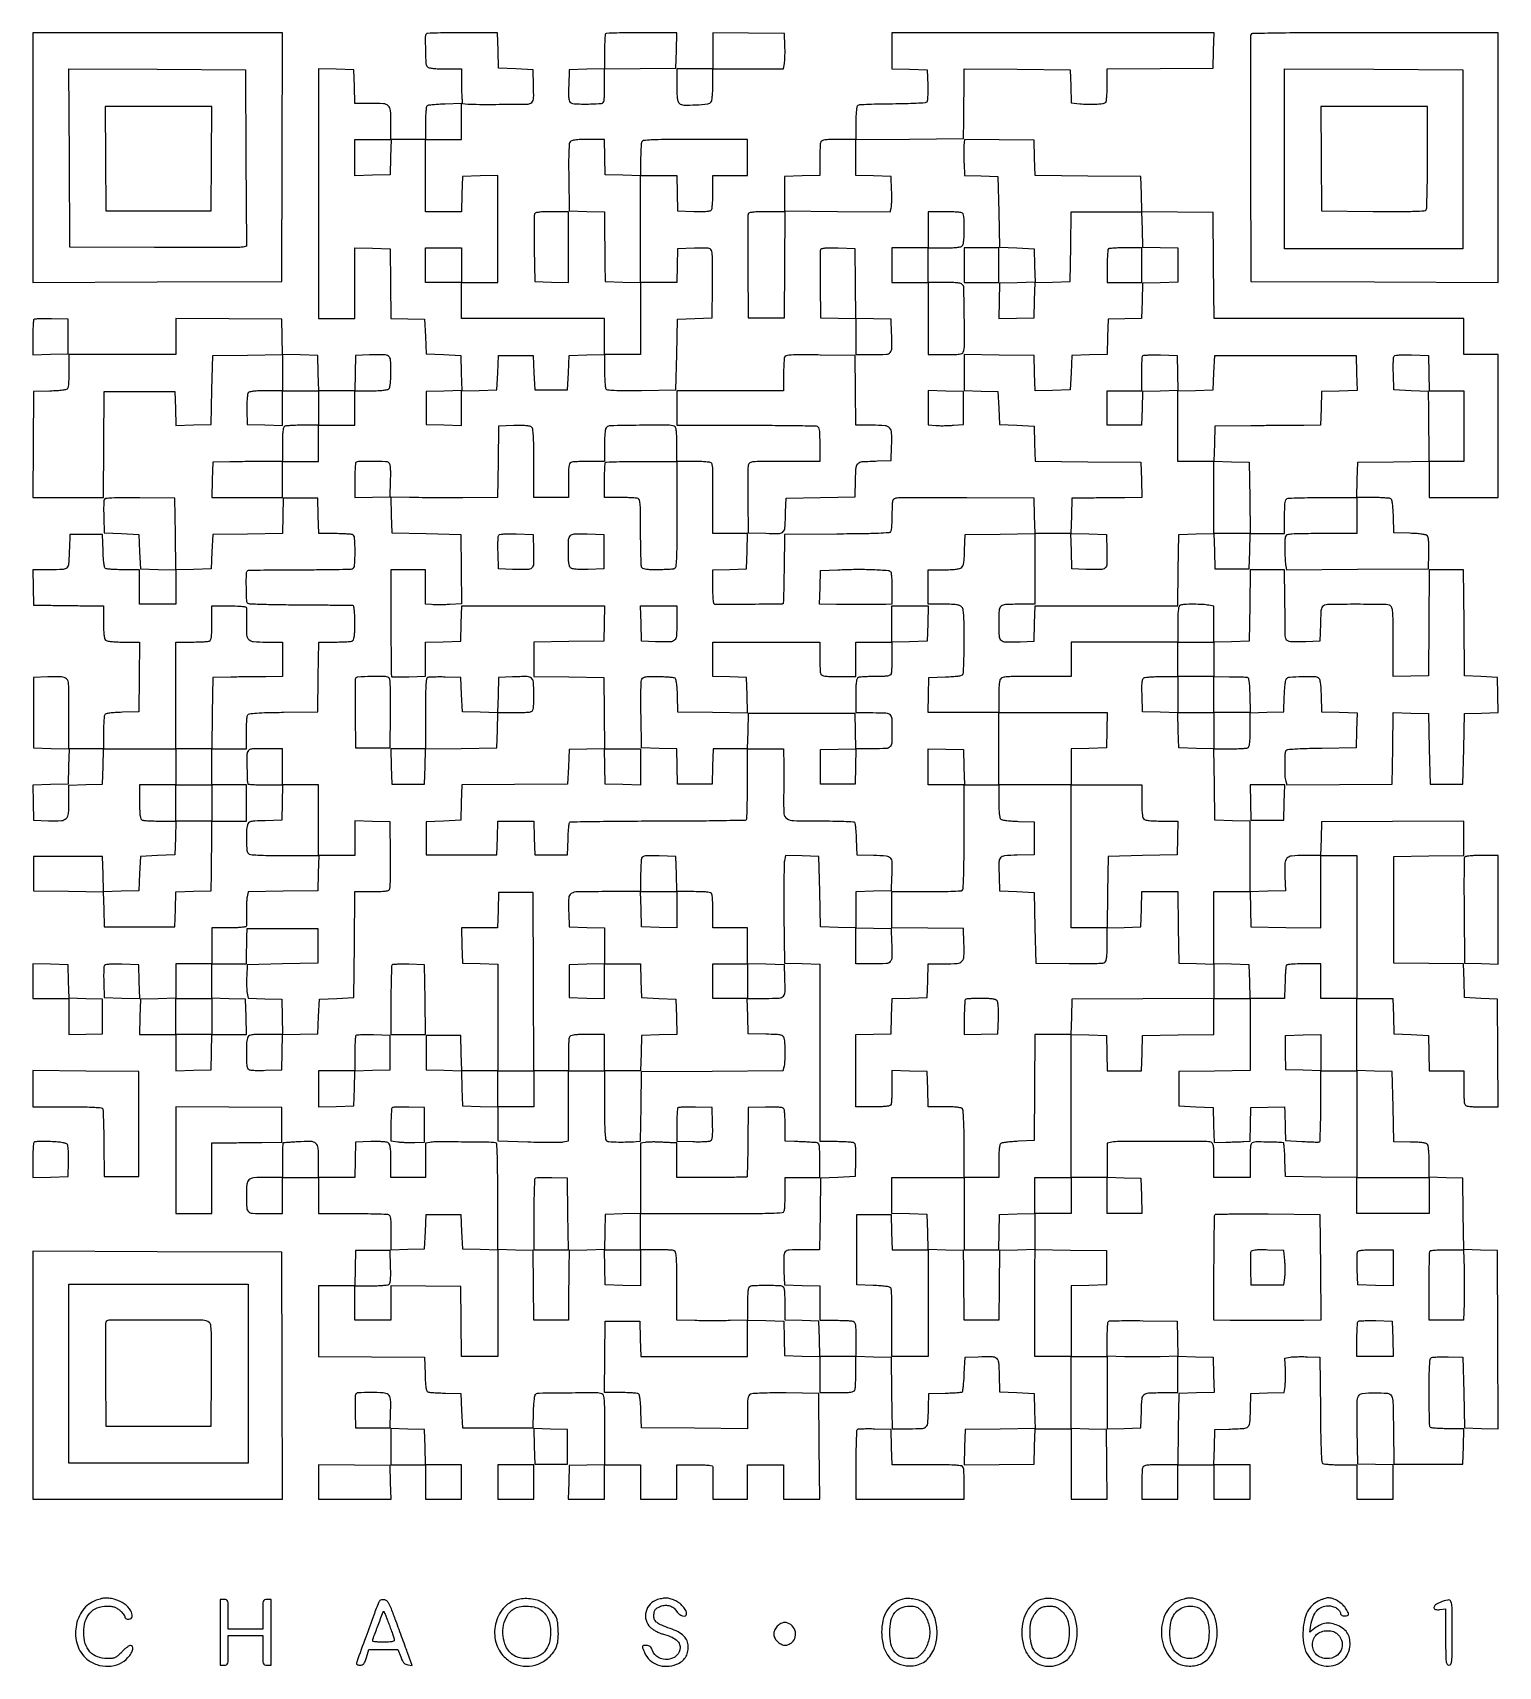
# Model space of a CAD drawing. Extents: x 179 to 1071, y 112 to 1107.
import ezdxf

# ---------------------------------------------------------------- set-up
doc = ezdxf.new("R2010")
doc.units = 0

msp = doc.modelspace()

# ---------------------------------------------------------------- linework, layer by layer
for points in [[(179, 1030.993714), (179, 954.987428), (254.75, 955.243714), (330.5, 955.5), (330.756286, 1031.25), (331.012572, 1107), (255.006286, 1107), (179, 1107)], [(223.235953, 1030.25), (223.5, 998.5), (255.5, 998.5), (287.5, 998.5), (287.764047, 1030.25), (288.028094, 1062), (255.5, 1062), (222.971906, 1062)], [(396.783832, 1031.25), (396.5, 1020.5), (385.75, 1020.216168), (375, 1019.932337), (375, 1030.966168), (375, 1042), (386.033832, 1042), (397.067663, 1042)], [(440, 965.5), (440, 955), (429, 955), (418, 955), (418, 965.5), (418, 976), (429, 976), (440, 976)], [(746, 965.5), (746, 955), (756.5, 955), (767, 955), (767, 965.5), (767, 976), (756.5, 976), (746, 976)], [(876, 704), (876, 693), (887, 693), (898, 693), (898, 704), (898, 715), (887, 715), (876, 715)], [(549, 659.966168), (549, 648.932337), (538.25, 649.216168), (527.5, 649.5), (527.216168, 660.25), (526.932337, 671), (537.966168, 671), (549, 671)], [(288, 638), (288, 627), (277, 627), (266, 627), (266, 638), (266, 649), (277, 649), (288, 649)], [(920.216168, 638.25), (920.5, 627.5), (930.5, 627.5), (940.5, 627.5), (940.783832, 638.25), (941.067663, 649), (930.5, 649), (919.932337, 649)], [(571, 572.966168), (571, 561.932337), (560.25, 562.216168), (549.5, 562.5), (549.216168, 573.25), (548.932337, 584), (559.966168, 584), (571, 584)], [(179, 529.533832), (179, 519), (190, 519), (201, 519), (201, 507.965017), (201, 496.930034), (211.25, 497.215017), (221.5, 497.5), (221.5, 508), (221.5, 518.5), (211.284601, 518.784601), (201.069202, 519.069202), (200.784601, 529.284601), (200.5, 539.5), (189.75, 539.783832), (179, 540.067663)], [(614, 529.5), (614, 519), (603.5, 519), (593, 519), (593, 529.5), (593, 540), (603.5, 540), (614, 540)], [(288, 508), (288, 497), (277, 497), (266, 497), (266, 508), (266, 519), (277, 519), (288, 519)], [(484, 464), (484, 453), (473, 453), (462, 453), (462, 464), (462, 475), (473, 475), (484, 475)], [(179, 289.506286), (179, 214), (255.006326, 214), (331.012652, 214), (330.756326, 289.25), (330.5, 364.5), (254.75, 364.756286), (179, 365.012572)], [(549, 354.966168), (549, 343.932337), (538.25, 344.216168), (527.5, 344.5), (527.216168, 355.25), (526.932337, 366), (537.966168, 366), (549, 366)], [(310, 290.5), (310, 236), (255.5, 236), (201, 236), (201, 290.5), (201, 345), (255.5, 345), (310, 345)], [(397, 246.034983), (397, 235), (407.5, 235), (418, 235), (418, 224.5), (418, 214), (429, 214), (440, 214), (440, 224.5), (440, 235), (429.033832, 235), (418.067663, 235), (417.783832, 245.75), (417.5, 256.5), (407.25, 256.784983), (397, 257.069966)], [(484.21581, 246.285361), (484.5, 235.5), (494.5, 235.5), (504.5, 235.5), (504.5, 246), (504.5, 256.5), (494.21581, 256.785361), (483.931619, 257.070721)], [(353, 224.519502), (353, 214), (375.034983, 214), (397.069966, 214), (396.784983, 224.25), (396.5, 234.5), (374.75, 234.769502), (353, 235.039005)], [(462, 224.5), (462, 214), (473, 214), (484, 214), (484, 224.5), (484, 235), (473, 235), (462, 235)]]:
    msp.add_lwpolyline(points, close=True)
for points in [[(418.666667, 1106.333333, 0.198875), (417.892492, 1104.464691, 0.006657), (418.000141, 1096.291387, 0.006951), (418.329065, 1088.151095, 0.184841), (419.2, 1086.2, 0.150969), (420.200304, 1085.671932, 0.019349), (422.630442, 1085.311224, 0.018472), (425.928253, 1085.074295, 0.008695), (430.2, 1085), (440, 1085), (440, 1074.5, 0.006693), (440.053997, 1070.466492, 0.010951), (440.220312, 1067.052305, 0.004767), (440.448554, 1064.209295, 0.347169), (440.75, 1063.890826, 0.034427), (446.901449, 1063.424117, 0.002888), (462.854843, 1063.40622, 0.001091), (479.96338, 1063.523179, 0.121183), (482.156149, 1064.083568, 0.134722), (483.17665, 1065.052007, 0.098543), (483.71087, 1066.527936, 0.040072), (483.89559, 1069.135129, 0.005018), (483.785558, 1074.804214), (483.5, 1084.5), (473, 1085), (462.5, 1085.5), (462.216168, 1096.25), (461.932337, 1107), (440.632835, 1107, 0.002928), (432.419844, 1106.951908, 0.004657), (425.394229, 1106.804167, 0.001225), (419.288613, 1106.603887, 0.189769)], [(527.666667, 1106.333333, 0.178489), (527.399823, 1105.754766, 0.004541), (527.195833, 1102.837021, 0.009138), (527.048278, 1099.362473, 0.006042), (527, 1095.367165), (527, 1085.067663), (516.25, 1084.783832), (505.5, 1084.5), (505.214442, 1074.804214, 0.005183), (505.109001, 1069.277882, 0.037438), (505.284744, 1066.62414, 0.089578), (505.77935, 1065.129852, 0.155519), (506.714442, 1064.234116, 0.099946), (508.489203, 1063.76938, 0.009775), (512.937836, 1063.60324, 0.011308), (518.565297, 1063.630449, 0.006764), (525.25, 1063.904523, 0.233691), (526.178686, 1064.428447, 0.108934), (526.705978, 1065.744812, 0.036791), (526.948854, 1068.423118, 0.004222), (527, 1074.480498), (527, 1084.960995), (548.75, 1085.230498), (570.5, 1085.5), (570.783832, 1096.25), (571.067663, 1107), (549.700498, 1107, 0.002919), (541.461563, 1106.951908, 0.004643), (534.414105, 1106.804167, 0.001218), (528.288746, 1106.6039, 0.189801)], [(593, 1096.019502), (593, 1085), (582, 1085), (571, 1085), (571, 1075.122445, 0.007058), (571.069399, 1070.206205, 0.026014), (571.318419, 1067.109737, 0.041146), (571.755706, 1065.102567, 0.146361), (572.477235, 1064.018894, 0.170093), (575.309702, 1062.966422, 0.017242), (582.598842, 1063.080703, 0.015382), (589.901787, 1063.67294, 0.22768), (592.021277, 1065, 0.109076), (592.394667, 1066.034549, 0.009924), (592.695369, 1068.776562, 0.012483), (592.909611, 1072.09785, 0.009449), (592.984687, 1075.75), (593, 1085), (614.454687, 1085), (635.909374, 1085), (636.511177, 1088.25, 0.030569), (636.724159, 1089.987404, 0.008349), (636.846169, 1092.748437, 0.00841), (636.879612, 1095.890231, 0.008667), (636.80649, 1099), (636.5, 1106.5), (614.75, 1106.769502), (593, 1107.039005)], [(702, 1096.033832), (702, 1085.067663), (712.75, 1084.783832), (723.5, 1084.5), (723.789648, 1075.089648, -0.009877), (723.830191, 1071.409817, -0.014222), (723.709141, 1068.155262, -0.010017), (723.480113, 1065.487836, -0.171583), (723.107403, 1064.707403, -0.181956), (722.208797, 1064.30025, -0.003137), (716.745707, 1063.976595, -0.007311), (710.180594, 1063.725171, -0.004288), (702.317756, 1063.606587, 0.003719), (694.632376, 1063.499424, 0.005645), (687.954278, 1063.281166, 0.002337), (682.25953, 1063.003975, 0.12941), (681.25, 1062.679814, 0.198427), (680.669096, 1061.85033, 0.02583), (680.3015, 1059.676641, 0.021404), (680.069041, 1056.501307, 0.007569), (680, 1051.940983), (680, 1042), (669.606989, 1042, 0.005351), (664.039857, 1041.940414, 0.030363), (661.086379, 1041.69735, 0.063068), (659.398405, 1041.23239, 0.205218), (658.606989, 1040.418213, 0.07196), (658.367915, 1039.36267, 0.005942), (658.178303, 1036.544413, 0.007852), (658.044307, 1033.161644, 0.005972), (658, 1029.452044), (658, 1020.067663), (647.25, 1019.783832), (636.5, 1019.5), (636.5, 1009), (636.5, 998.5), (668.727479, 998.236177), (700.954957, 997.972353), (701.522532, 1000.236177, 0.047853), (701.727474, 1001.592027, 0.007268), (701.83671, 1004.331877, 0.008084), (701.866413, 1007.57969, 0.006919), (701.795054, 1011), (701.5, 1019.5), (690.75, 1019.783832), (680, 1020.067663), (680, 1031.020167), (680, 1041.972671), (712.75, 1042.236336), (745.5, 1042.5), (745.652492, 1053.5, 0.000325), (745.717978, 1058.456545, 0.000201), (745.788832, 1064.283757, 0.000202), (745.854199, 1070.041082, 0.000363), (745.902492, 1074.763853), (746, 1085.027706), (778.25, 1084.763853), (810.5, 1084.5), (810.783507, 1074.383743), (811.067013, 1064.267487), (816.283507, 1063.727483, 0.021479), (820.799111, 1063.455318, 0.016671), (825.722483, 1063.534551, 0.013224), (830.142936, 1063.870606, 0.113294), (832.008794, 1064.505435, 0.225716), (832.404032, 1065.117701, 0.008867), (832.709611, 1067.846873, 0.014171), (832.928441, 1071.186679, 0.009272), (833, 1075.045164), (833, 1084.972294), (865.25, 1085.236147), (897.5, 1085.5), (897.783832, 1096.25), (898.067663, 1107), (800.033832, 1107), (702, 1107)], [(920.460009, 1105.75, 0.090591), (920.266358, 1104.709509, 0.000109), (920.198937, 1082.982812, 0.000984), (920.176611, 1058.652573, 0.000605), (920.241394, 1030), (920.5, 955.5), (995.75, 955.243674), (1071, 954.987348), (1071, 1030.993674), (1071, 1107), (995.968615, 1107, 0.000668), (957.448289, 1106.948566, 0.003471), (936.19131, 1106.744245, 0.001205), (921.475143, 1106.465155, 0.305157)], [(308.758677, 1030.77123), (309.017354, 977.04246), (306.758677, 976.494347, -0.057902), (304.987826, 976.276519, -0.000418), (290.035361, 976.188577, -0.001589), (272.903102, 976.156579, -0.001017), (253, 976.223117), (201.5, 976.5), (201.241383, 1030.758691), (200.982767, 1085.017383), (254.741383, 1084.758691), (308.5, 1084.5)], [(353, 1009.033832), (353, 933), (364, 933), (375, 933), (375, 954.533832), (375, 976.067663), (385.75, 975.783832), (396.5, 975.5), (396.769787, 954.284765), (397.039573, 933.069529), (407.269787, 932.784765), (417.5, 932.5), (418, 922), (418.5, 911.5), (429, 911), (439.5, 910.5), (439.783485, 899.784171), (440.06697, 889.068343), (429.283485, 888.784171), (418.5, 888.5), (418.5, 878.5), (418.5, 868.5), (429.25, 868.216168), (440, 867.932337), (440, 878.432337), (440, 888.932337), (450.75, 889.216168), (461.5, 889.5), (462, 900), (462.5, 910.5), (473, 910.5), (483.5, 910.5), (484, 900), (484.5, 889.5), (494.5, 889.5), (504.5, 889.5), (505, 900), (505.5, 910.5), (516.25, 910.783832), (527, 911.067663), (527.015313, 901.283832, 0.007628), (527.07992, 897.443496, 0.010534), (527.26306, 894.000694, 0.007408), (527.517713, 891.147848, 0.115938), (527.837204, 890.22917, 0.230932), (528.904588, 889.572759, 0.012869), (532.908791, 889.285113, 0.012029), (539.071549, 889.150006, 0.002701), (549.571891, 889.22917), (570.5, 889.5), (571, 911), (571.5, 932.5), (582, 933), (592.5, 933.5), (592.707154, 952.5, 0.00249), (592.751242, 959.944989, 0.003497), (592.711014, 966.589874, 0.00208), (592.614736, 972.183745, 0.046977), (592.429398, 973.784677, 0.130254), (591.778368, 975.072084, 0.16623), (590.627756, 975.721912, 0.049678), (588.292738, 975.921782, 0.003489), (581.722245, 975.784677), (571.5, 975.5), (571.215017, 965.25), (570.930034, 955), (559.965017, 955), (549, 955), (549, 987.5), (549, 1020), (559.966168, 1020), (570.932337, 1020), (571.216168, 1009.25), (571.5, 998.5), (581.417355, 998.211769, 0.006827), (586.195195, 998.138177, 0.023663), (589.282937, 998.278982, 0.033714), (591.294865, 998.604266, 0.19692), (592.152042, 999.211769, 0.115445), (592.475649, 1000.139851, 0.007585), (592.733781, 1002.985645, 0.010675), (592.919286, 1006.421391, 0.007755), (592.984687, 1010.25), (593, 1020), (603.5, 1020), (614, 1020), (614, 1031), (614, 1042), (582.106989, 1042, 0.001266), (563.712104, 1041.953426, 0.010892), (555.498054, 1041.732843, 0.016926), (550.79951, 1041.344421, 0.278928), (549.606989, 1040.418213, 0.0721), (549.367872, 1039.361111, 0.005887), (549.178303, 1036.524537, 0.007809), (549.044304, 1033.119908, 0.00593), (549, 1029.384381), (549, 1019.932337), (538.25, 1020.216168), (527.5, 1020.5), (527.216168, 1031.25), (526.932337, 1042), (517.088613, 1042, 0.007469), (512.37193, 1041.92954, 0.023725), (509.227771, 1041.685964, 0.033551), (507.128348, 1041.27821, 0.156038), (506.10135, 1040.62212, 0.155745), (505.558532, 1039.27761, 0.008655), (505.29582, 1034.705807, 0.010005), (505.166681, 1028.276081, 0.003345), (505.228906, 1018.87212), (505.5, 998.5), (516.25, 998.216168), (527, 997.932337), (527.046894, 987.216168, 0.00116), (527.079463, 982.352763, 0.000691), (527.139675, 976.563499, 0.000692), (527.215634, 970.794778, 0.001198), (527.296894, 966), (527.5, 955.5), (538.25, 955.216168), (549, 954.932337), (549, 932.966168), (549, 911), (538, 911), (527, 911), (527, 922), (527, 933), (483.5, 933), (440, 933), (440, 944), (440, 955), (451, 955), (462, 955), (462, 987.533832), (462, 1020.067663), (451.25, 1019.783832), (440.5, 1019.5), (440.216168, 1008.75), (439.932337, 998), (428.966168, 998), (418, 998), (418, 1020), (418, 1042), (429, 1042), (440, 1042), (440, 1053.002541), (440, 1064.005081), (430.061295, 1063.59944, 0.00572), (426.176507, 1063.39635, 0.008135), (422.730329, 1063.12028, 0.00499), (419.8539, 1062.813689, 0.10979), (419.061295, 1062.537882, 0.220157), (418.612945, 1061.859226, 0.012651), (418.293185, 1059.316945, 0.016255), (418.071006, 1056.021126, 0.008701), (418, 1051.940983), (418, 1042), (407.5, 1042), (397, 1042), (397, 1051.964816, 0.017666), (396.725975, 1059.717986, 0.189568), (395.396268, 1062.503699, 0.174853), (392.472123, 1063.755722, 0.014587), (384.100725, 1064), (375.069966, 1064), (374.784983, 1074.25), (374.5, 1084.5), (363.75, 1084.783832), (353, 1085.067663)], [(1049.5, 1030), (1049.5, 975.5), (995.211905, 975.5), (940.92381, 975.5), (940.942857, 1025.75, -0.000032), (940.951538, 1045.331386, -0.000047), (940.961905, 1062.563467, -0.000022), (940.972765, 1077.239555, -0.00086), (940.980952, 1080.508612), (941, 1085.017225), (995.25, 1084.758612), (1049.5, 1084.5)], [(963.235953, 1030.25), (963.5, 998.5), (994.93202, 998.235498, 0.001697), (1010.901959, 998.155315, 0.00816), (1019.995146, 998.288929, 0.006635), (1026.009704, 998.555446, 0.241447), (1027.166708, 999.235498, 0.134731), (1027.492293, 1000.296498, 0.001088), (1027.738089, 1009.161365, 0.003824), (1027.920853, 1019.372002, 0.002438), (1027.984687, 1031.25), (1028, 1062), (995.485953, 1062), (962.971906, 1062)], [(745.81154, 1038.269709, 0.015798), (745.713149, 1036.336887, 0.005187), (745.687809, 1033.487688, 0.005162), (745.725164, 1030.323222, 0.005818), (745.827811, 1027.284124), (746.155621, 1020.068248), (756.327811, 1019.784124), (766.5, 1019.5), (767, 998), (767.5, 976.5), (778, 976), (788.5, 975.5), (788.784606, 965.284183), (789.069211, 955.068365), (778.284606, 954.784183), (767.5, 954.5), (767.215822, 943.715822), (766.931643, 932.931643), (777.715822, 933.215822), (788.5, 933.5), (788.783492, 944.216508), (789.066984, 954.933016), (799.783492, 955.216508), (810.5, 955.5), (810.769888, 976.75), (811.039775, 998), (832.486056, 998), (853.932337, 998), (854.216168, 987.25), (854.5, 976.5), (865.25, 976.216168), (876, 975.932337), (876, 965.5), (876, 955.067663), (865.25, 954.783832), (854.5, 954.5), (854.216519, 943.784613), (853.933039, 933.069227), (843.716519, 932.784613), (833.5, 932.5), (833.216508, 921.783492), (832.933016, 911.066984), (822.216508, 910.783492), (811.5, 910.5), (811, 900), (810.5, 889.5), (799.784171, 889.216515), (789.068343, 888.93303), (788.784171, 899.716515), (788.5, 910.5), (767.25, 910.748715), (746, 910.997429), (746, 900.033698), (746, 889.069966), (756.25, 888.784983), (766.5, 888.5), (767, 878.5), (767.5, 868.5), (778, 868), (788.5, 867.5), (788.783692, 856.763809), (789.067383, 846.027617), (821.283692, 845.763809), (853.5, 845.5), (853.783832, 834.75), (854.067663, 824), (843.783832, 823.902492, 0.000364), (839.053323, 823.854198, 0.000202), (833.289626, 823.788832, 0.000202), (827.457936, 823.717977, 0.000327), (822.5, 823.652492), (811.5, 823.5), (811.216168, 812.75), (810.932337, 802), (800, 802), (789.067663, 802), (788.783832, 812.75), (788.5, 823.5), (747.5, 823.772115, 0.001266), (731.623377, 823.837273, 0.001948), (717.882812, 823.805329, 0.000626), (705.984678, 823.716419, 0.056889), (704.25, 823.503063, 0.125263), (702.994118, 822.840811, 0.153313), (702.323918, 821.702312, 0.052062), (702.046054, 819.468619, 0.004518), (701.984687, 813.730948, -0.008057), (701.920199, 810.10275, -0.011011), (701.737557, 806.839282, -0.008004), (701.48312, 804.138641, -0.114401), (701.164896, 803.232566, -0.238259), (700.014755, 802.547142, -0.005962), (693.747222, 802.185008, -0.007882), (684.418045, 801.904803, -0.001745), (668.430208, 801.732566), (636.5, 801.5), (636.291899, 780.625233, -0.001771), (636.183387, 772.59353, -0.002868), (636.027763, 765.765263, -0.000473), (635.849961, 759.733472, -0.19102), (635.68494, 759.351606, -0.196062), (635.102806, 759.106728, -0.000116), (616.412346, 758.905976, -0.000935), (599.457578, 758.759517, -0.018427), (594.25, 758.916212, -0.323166), (593.642976, 759.419331, -0.033921), (593.281863, 761.340868, -0.023436), (593.06079, 764.445656, -0.006055), (593, 769.465017), (593, 779.930034), (603.25, 780.215017), (613.5, 780.5), (613.783832, 791.25), (614.067663, 802), (603.533832, 802), (593, 802), (592.884747, 812.75, -0.00241), (592.856023, 817.618121, -0.001452), (592.866556, 823.391086, -0.001454), (592.910378, 829.128827, -0.002546), (592.984666, 833.87923, 0.00629), (593.026387, 838.999095, 0.024063), (592.85889, 842.183749, 0.036689), (592.502172, 844.213022, 0.191958), (591.849919, 845.113917, 0.114047), (590.886647, 845.452199, 0.008082), (588.032476, 845.722582, 0.011069), (584.583011, 845.916479, 0.008111), (580.75, 845.984687), (571, 846), (571, 856.393011, 0.005537), (570.939529, 861.85321, 0.028935), (570.699307, 864.849454, 0.056453), (570.253175, 866.591968, 0.213393), (569.47701, 867.370448, 0.092466), (565.5886, 868.08606, 0.002552), (548.344898, 867.956558, 0.00157), (530.540169, 867.676063, 0.17007), (528.320831, 866.851303, 0.161809), (527.702147, 865.858395, 0.029161), (527.311175, 863.686309, 0.022276), (527.070944, 860.499539, 0.007674), (527, 855.877555), (527, 846), (517.581787, 846, 0.005951), (513.859224, 845.955695, 0.007831), (510.465525, 845.821697, 0.005915), (507.638111, 845.632106, 0.07203), (506.581787, 845.393011, 0.205218), (505.76761, 844.601595, 0.063068), (505.30265, 842.913621, 0.030363), (505.059586, 839.960143, 0.005351), (505, 834.393011), (505, 824), (494.5, 824), (484, 824), (484, 844.877555, 0.002616), (483.94316, 855.74328, 0.013237), (483.719338, 861.800518, 0.017968), (483.342704, 865.579487, 0.187865), (482.600715, 866.916414, 0.132968), (481.513859, 867.412685, 0.020746), (479.150171, 867.703614, 0.018924), (475.957683, 867.84141, 0.009044), (471.850715, 867.788859), (462.5, 867.5), (462.230498, 845.75), (461.960995, 824), (440.730498, 823.890933, -0.001067), (431.774751, 823.86403, -0.000936), (422.421555, 823.873404, -0.000941), (413.97875, 823.913564, -0.002827), (408.21522, 823.984418), (396.93044, 824.18697), (397.21522, 813.343485), (397.5, 802.5), (418.5, 802), (439.5, 801.5), (439.769656, 780.329691), (440.039312, 759.159383), (432.769656, 758.829691, -0.005754), (429.711407, 758.726243, -0.005138), (426.533899, 758.688017, -0.00516), (423.67788, 758.71248, -0.015924), (421.75, 758.810365), (418, 759.120731), (418, 769.560365), (418, 780), (407.5, 780), (397, 780), (397, 747.666667, 0.001194), (397.029682, 735.239969, 0.001954), (397.121139, 724.708854, 0.000219), (397.243476, 715.319714, 0.194076), (397.412388, 714.916667, 0.19558), (397.790369, 714.754951, 0.002111), (400.666872, 714.715342, 0.006248), (404.015944, 714.725218, 0.003978), (407.912388, 714.816413), (418, 715.132827), (418, 725.532582), (418, 735.932337), (428.75, 736.216168), (439.5, 736.5), (439.783832, 747.25), (440.067663, 758), (449.783832, 758.034063, -0.000396), (469.072558, 758.086389, -0.000331), (489.558791, 758.112158, -0.000286), (507.865147, 758.112609, -0.001761), (517.283832, 758.074281), (527.067663, 758), (526.783832, 747.25), (526.5, 736.5), (505.25, 736.230112), (484, 735.960225), (484, 725.5), (484, 715.039775), (505.25, 714.769888), (526.5, 714.5), (526.769408, 692.784029), (527.038815, 671.068057), (516.269408, 670.784029), (505.5, 670.5), (505, 660), (504.5, 649.5), (472.283692, 649.236191), (440.067383, 648.972383), (439.783692, 638.236191), (439.5, 627.5), (429, 627), (418.5, 626.5), (418.5, 616.5), (418.5, 606.5), (440, 606.5), (461.5, 606.5), (461.784983, 616.75), (462.069966, 627), (473, 627), (483.930034, 627), (484.215017, 616.75), (484.5, 606.5), (494.5, 606.5), (504.5, 606.5), (504.790711, 615.990711, -0.007165), (504.95675, 619.681952, -0.010571), (505.217305, 622.914805, -0.006129), (505.524466, 625.601752, -0.166339), (505.834714, 626.234714, -0.194697), (506.563525, 626.543552, -0.000267), (521.989328, 626.785762, -0.002162), (539.32669, 626.973736, -0.001325), (559.77133, 627.052809, 0.001436), (580.198918, 627.13638, 0.002361), (597.480235, 627.33834, 0.000264), (612.87077, 627.599043, 0.255277), (613.459104, 627.933829, 0.131576), (613.665081, 628.619252, 0.000932), (613.838345, 634.715744, 0.003493), (613.975364, 641.71858, 0.002219), (614.04176, 649.875023), (614.119968, 671), (625.059984, 671), (636, 671), (636.091103, 660.75, -0.00198), (636.113897, 656.123952, -0.001214), (636.105933, 650.670072, -0.001216), (636.071808, 645.271176, -0.002168), (636.013656, 640.828969, 0.0205), (636.234217, 631.471801, 0.242267), (638.045416, 628.44982, 0.134526), (642.146051, 627.234887, 0.005148), (658.181631, 627.069767, -0.003685), (665.962126, 627.012422, -0.005791), (672.644869, 626.836479, -0.001881), (678.396392, 626.596707, -0.187133), (679.124405, 626.275595, -0.164875), (679.450897, 625.614267, -0.006671), (679.770686, 622.926814, -0.011068), (680.040262, 619.684818, -0.007551), (680.209289, 615.990711), (680.5, 606.5), (690.7397, 606.215131, -0.013827), (698.54295, 605.781878, -0.200378), (700.948742, 604.533568, -0.174565), (701.925177, 601.86687, -0.010012), (701.795054, 593), (701.5, 584.5), (690.75, 584.216168), (680, 583.932337), (680, 572.932337), (680, 561.932337), (669.25, 562.216168), (658.5, 562.5), (658, 584), (657.5, 605.5), (647.301769, 605.784412), (637.103537, 606.068823), (636.544182, 602.784412, 0.038415), (636.330077, 600.461078, 0.001474), (636.224803, 591.799171, 0.002632), (636.184386, 581.540652, 0.001852), (636.242413, 570), (636.5, 540.5), (647.25, 540.216168), (658, 539.932337), (658.050699, 529.716168, -0.001057), (658.068554, 523.449345, -0.000128), (658.075185, 509.649437, -0.000152), (658.073907, 493.250024, -0.000125), (658.062863, 475.75), (658.024329, 432), (667.762165, 431.984687, -0.007765), (671.586112, 431.919286, -0.010686), (675.017929, 431.733781, -0.007598), (677.860381, 431.475639, -0.115411), (678.788231, 431.152042, -0.19692), (679.395734, 430.294865, -0.033714), (679.721018, 428.282937, -0.023663), (679.861823, 425.195195, -0.006827), (679.788231, 420.417355), (679.5, 410.5), (669, 410), (658.5, 409.5), (658.230498, 387.75), (657.960995, 366), (647.49955, 366, 0.01324), (639.493912, 365.78798, 0.203367), (637.065223, 364.602131, 0.179477), (636.071704, 361.963775, 0.009918), (636.204946, 353), (636.5, 344.5), (647.25, 344.216168), (658, 343.932337), (658, 333.466168), (658, 323), (667.418213, 323, -0.005951), (671.140776, 322.955695, -0.007831), (674.534475, 322.821697, -0.005915), (677.361889, 322.632106, -0.07203), (678.418213, 322.393011, -0.205218), (679.23239, 321.601595, -0.063068), (679.69735, 319.913621, -0.030363), (679.940414, 316.960143, -0.005351), (680, 311.393011), (680, 301), (669.033832, 301), (658.067663, 301), (657.783832, 311.75), (657.5, 322.5), (647.25, 322.784983), (637, 323.069966), (637, 331.953196, 0.006301), (636.955668, 335.470775, 0.008183), (636.821697, 338.691626, 0.00637), (636.631754, 341.374672, 0.070866), (636.393011, 342.418213, 0.294833), (634.336862, 343.920436, 0.014388), (625.5, 344.174786, 0.014388), (616.663138, 343.920436, 0.294833), (614.606989, 342.418213, 0.070799), (614.368266, 341.375401, 0.006396), (614.178303, 338.70025, 0.008203), (614.044334, 335.488883, 0.006322), (614, 331.982551), (614, 323.128677), (603.400107, 322.814338, -0.004692), (598.554047, 322.716137, -0.002696), (592.712026, 322.6841, -0.002693), (586.841483, 322.71519, -0.004492), (581.900107, 322.812384), (571, 323.124768), (571, 343.955395, 0.002113), (570.950186, 355.740773, 0.016301), (570.723731, 361.253842, 0.031071), (570.301136, 364.347193, 0.257072), (569.418213, 365.393011, 0.07203), (568.361889, 365.632106, 0.005915), (565.534475, 365.821697, 0.007831), (562.140776, 365.955695, 0.005951), (558.418213, 366), (549, 366), (549, 377), (549, 388), (592.393011, 388, 0.00089), (617.663739, 388.044988, 0.008094), (628.682637, 388.26261, 0.010271), (635.111256, 388.626062, 0.28955), (636.393011, 389.581787, 0.07203), (636.632106, 390.638111, 0.005915), (636.821697, 393.465525, 0.007831), (636.955695, 396.859224, 0.005951), (637, 400.581787), (637, 410), (647.5, 410), (658, 410), (658, 420.5, 0.003352), (657.954921, 427.224924, 0.048655), (657.69244, 429.587618, 0.175767), (657.016838, 430.675217, 0.149258), (655.75, 431.167506, 0.001986), (652.205797, 431.417209, 0.003814), (649.36184, 431.584448, 0.003716), (646.467483, 431.710946, 0.001781), (642.75, 431.832494), (637, 432), (636.984687, 441.25, 0.008159), (636.919317, 444.886885, 0.011123), (636.734034, 448.160822, 0.008145), (636.475757, 450.869394, 0.113997), (636.152902, 451.78684, 0.199716), (635.281101, 452.39767, 0.032047), (633.18343, 452.720814, 0.022682), (629.955578, 452.861053, 0.006397), (624.918214, 452.78684), (614.5, 452.5), (614.26659, 431.599923, -0.001278), (614.156325, 423.56607, -0.002088), (614.016967, 416.754467, -0.000251), (613.864526, 410.690643, -0.192258), (613.744575, 410.411242, -0.194513), (613.159485, 410.163062, -0.000479), (603.914768, 410.01528, -0.003012), (593.716025, 409.923465, -0.002123), (582.25, 409.937986), (571, 410), (571, 420.5), (571, 431), (568, 431.125, -0.000897), (566.490601, 431.190605, -0.000321), (564.339063, 431.289374, -0.000319), (561.979926, 431.4007, -0.000377), (559.75, 431.50904, 0.009924), (557.538322, 431.574202, 0.00879), (555.234375, 431.555835, 0.008861), (553.160189, 431.466024, 0.026501), (551.75, 431.304585), (549, 430.841089), (549, 409.454376), (549, 388.067663), (538.25, 387.783832), (527.5, 387.5), (527.216508, 376.783492), (526.933016, 366.066984), (516.216508, 365.783492), (505.5, 365.5), (505.322108, 354.5, 0.000681), (505.248714, 349.544418, 0.000421), (505.17529, 343.720312, 0.000422), (505.112467, 337.967405, 0.00076), (505.072108, 333.25), (505, 323), (494.519888, 323), (484.039775, 323), (483.769888, 344.25), (483.5, 365.5), (472.75, 365.783832), (462, 366.067663), (462, 398.533832, 0.001612), (461.946938, 414.992971, 0.007973), (461.739435, 424.257798, 0.005595), (461.434371, 430.412141, 0.36865), (460.75, 431.122024, 0.021372), (455.213991, 431.424436, 0.001538), (439.854687, 431.558955, 0.00085), (423.774953, 431.622975, 0.046288), (420.75, 431.349293), (418, 430.841089), (418, 420.420545), (418, 410), (407.5, 410), (397, 410), (397, 419.877555, 0.007345), (396.929838, 424.653266, 0.024181), (396.685192, 427.794146, 0.035127), (396.271246, 429.875583, 0.154085), (395.600715, 430.916414, 0.132968), (394.513859, 431.412685, 0.020746), (392.150171, 431.703614, 0.018924), (388.957683, 431.84141, 0.009044), (384.850715, 431.788859), (375.5, 431.5), (375.216168, 420.75), (374.932337, 410), (363.966168, 410), (353, 410), (353, 419.964816, 0.018486), (352.70887, 427.836462, 0.192208), (351.316585, 430.691543, 0.185082), (348.313111, 431.860867, 0.016937), (340.157721, 431.627347, 0.000292), (336.820772, 431.416568, 0.000466), (333.969768, 431.232141, 0.000082), (331.448979, 431.066299, 0.025908), (331.25, 431.042778, 0.358071), (331.147842, 430.924795, 0.000558), (331.073438, 427.928191, 0.003696), (331.017975, 424.52913, 0.002231), (331, 420.5), (331, 410), (321.035184, 410, 0.016247), (313.365571, 409.750721, 0.174549), (310.559388, 408.52907, 0.186703), (309.274311, 405.837384, 0.019069), (309, 398.647529, 0.01362), (309.196463, 391.43646, 0.195954), (310.269946, 389.16497, 0.176701), (312.674412, 388.169508, 0.010683), (320.606989, 388), (331, 388), (331, 399), (331, 410), (342, 410), (353, 410), (353, 399), (353, 388), (373.418213, 388, -0.002771), (381.357109, 387.956005, -0.004125), (388.303225, 387.821697, -0.001841), (394.220565, 387.636631, -0.083055), (395.418213, 387.393011, -0.205495), (396.232716, 386.600436, -0.062914), (396.697526, 384.908024, -0.030277), (396.940481, 381.945911, -0.005326), (397, 376.358028), (397, 365.930034), (407.25, 366.215017), (417.5, 366.5), (418, 377), (418.5, 387.5), (429, 387.5), (439.5, 387.5), (440, 377), (440.5, 366.5), (451.25, 366.216168), (462, 365.932337), (462, 333.466168), (462, 301), (451.019888, 301), (440.039775, 301), (439.769888, 322.25), (439.5, 343.5), (418.25, 343.769888), (397, 344.039775), (397, 333.519888), (397, 323), (386, 323), (375, 323), (375, 333.5), (375, 344), (384.75, 344.015313, 0.007755), (388.578609, 344.080714, 0.010675), (392.014355, 344.266219, 0.007585), (394.860149, 344.524351, 0.115445), (395.788231, 344.847958, 0.19692), (396.395734, 345.705135, 0.033714), (396.721018, 347.717063, 0.023663), (396.861823, 350.804805, 0.006827), (396.788231, 355.582645), (396.5, 365.5), (386, 365.5), (375.5, 365.5), (375.216168, 354.75), (374.932337, 344), (363.966168, 344), (353, 344), (353, 322.513853), (353, 301.027706), (385.25, 300.763853), (417.5, 300.5), (417.78548, 290.205, 0.006512), (417.990646, 285.172696, 0.02504), (418.315173, 282.058752, 0.038147), (418.771319, 280.112102, 0.228339), (419.465675, 279.374798, 0.070471), (420.418437, 279.156034, 0.004821), (423.188385, 278.946933, 0.006813), (426.508777, 278.773856, 0.005059), (430.180195, 278.669798), (439.5, 278.5), (440, 268), (440.5, 257.5), (462, 257.5), (483.5, 257.5), (483.788805, 267.464966, -0.009185), (483.978344, 271.465495, -0.015642), (484.302506, 274.797089, -0.011428), (484.70247, 277.423379, -0.213988), (485.160452, 278.099165, -0.13594), (487.320716, 278.728202, -0.001145), (504.929603, 278.919042, -0.001586), (522.196447, 279.011854, -0.092414), (525.290056, 278.44219, -0.246595), (526.259679, 277.338547, -0.039969), (526.722306, 274.423861, -0.017504), (526.9528, 269.005, -0.001876), (527, 256.426843), (527, 235.067663), (516.25, 234.783832), (505.5, 234.5), (505.215017, 224.25), (504.930034, 214), (515.965017, 214), (527, 214), (527, 224.5), (527, 235), (538, 235), (549, 235), (549, 224.5), (549, 214), (560, 214), (571, 214), (571, 224.5), (571, 235), (582.043837, 235, -0.005353), (587.436059, 234.942266, -0.023244), (590.625709, 234.725378, -0.037204), (592.514505, 234.364582, -0.375493), (592.925354, 233.75, 0.029686), (592.865555, 232.894407, 0.001563), (592.84552, 230.15, 0.00246), (592.84795, 226.884359, 0.001786), (592.881517, 223.25), (593, 214), (603.5, 214), (614, 214), (614, 224.5), (614, 235), (625, 235), (636, 235), (636, 224.5), (636, 214), (647.013853, 214), (658.027706, 214), (657.763853, 246.25), (657.5, 278.5), (637.666323, 278.740401, 0.00412), (629.347989, 278.772683, 0.007932), (622.68524, 278.637933, 0.005574), (617.461599, 278.391028, 0.108679), (615.916323, 277.955217, 0.138248), (614.892567, 276.970129, 0.089607), (614.323705, 275.417279, 0.03795), (614.059348, 272.687824, 0.005172), (614, 266.950963), (614, 256.972294), (581.75, 257.236147), (549.5, 257.5), (549.211195, 267.464966, 0.00836), (549.012968, 271.800174, 0.019108), (548.684251, 275.055937, 0.01918), (548.262532, 277.411, 0.199883), (547.711195, 278.199653, 0.117278), (546.827555, 278.50492, 0.006942), (543.985997, 278.747767, 0.010156), (540.561095, 278.92279, 0.007295), (536.730498, 278.984687), (526.960995, 279), (527.230498, 300.75), (527.5, 322.5), (538, 322.5), (548.5, 322.5), (548.783832, 311.75), (549.067663, 301), (581.533832, 301), (614, 301), (614, 312.032751), (614, 323.065502), (625.102322, 322.782751), (636.204643, 322.5), (636.352322, 312), (636.5, 301.5), (647.25, 301.216168), (658, 300.932337), (658, 289.966168), (658, 279), (668.393011, 279, 0.005351), (673.960143, 279.059586, 0.030363), (676.913621, 279.30265, 0.063068), (678.601595, 279.76761, 0.205218), (679.393011, 280.581787, 0.0721), (679.632128, 281.638889, 0.005887), (679.821697, 284.475463, 0.007809), (679.955696, 287.880092, 0.00593), (680, 291.615619), (680, 301.067663), (690.75, 300.783832), (701.5, 300.5), (701.769502, 278.75), (702.039005, 257), (712.50045, 257, 0.011615), (720.475254, 257.185286, 0.199966), (722.786976, 258.276951, 0.170041), (723.829986, 260.757562, 0.007917), (724.24922, 270), (724.5, 278.5), (734.33884, 278.672173, 0.006114), (738.157126, 278.785708, 0.0092), (741.481737, 278.986604, 0.004687), (744.269295, 279.232903, 0.17277), (744.83884, 279.5008, 0.167794), (745.11859, 280.070473, 0.004289), (745.452659, 282.952261, 0.008673), (745.760501, 286.383219, 0.005756), (746, 290.328626), (746.5, 300.5), (754.496645, 300.796504, -0.010944), (762.958841, 300.924926, -0.179106), (765.567079, 299.939704, -0.195806), (766.788181, 297.526579, -0.013482), (767.215131, 289.7397), (767.5, 279.5), (778, 279), (788.5, 278.5), (788.783629, 267.769986), (789.067258, 257.039971), (767.783629, 256.769986), (746.5, 256.5), (746.2164, 245.772871), (745.932801, 235.045741), (767.2164, 235.272871), (788.5, 235.5), (788.783832, 246.25), (789.067663, 257), (800.033832, 257), (811, 257), (811, 235.5), (811, 214), (822.019888, 214), (833.039775, 214), (832.769888, 235.25), (832.5, 256.5), (821.75, 256.783832), (811, 257.067663), (811, 279.033832), (811, 301), (822, 301), (833, 301), (833, 278.965017), (833, 256.930034), (843.25, 257.215017), (853.5, 257.5), (853.783793, 267.642206, -0.014077), (854.217345, 275.358739, -0.199184), (855.462909, 277.765918, -0.166903), (858.143851, 278.803651, -0.00925), (867.25, 278.986345), (876, 279), (876, 290.033832), (876, 301.067663), (886.75, 300.783832), (897.5, 300.5), (897.783485, 289.784171), (898.06697, 279.068343), (887.283485, 278.784171), (876.5, 278.5), (876.230498, 256.75), (875.960995, 235), (865.587486, 235, 0.005366), (860.031922, 234.940377, 0.030411), (857.083259, 234.697251, 0.063154), (855.397758, 234.232207, 0.205063), (854.606989, 233.418213, 0.070946), (854.368222, 232.373807, 0.006338), (854.178303, 229.68135, 0.008159), (854.044331, 226.449196, 0.006277), (854, 222.918213), (854, 214), (865, 214), (876, 214), (876, 224.5), (876, 235), (887, 235), (898, 235), (898, 224.5), (898, 214), (909, 214), (920, 214), (920, 224.5), (920, 235), (908.966168, 235), (897.932337, 235), (898.216168, 245.75), (898.5, 256.5), (907, 256.75078, 0.008001), (916.14566, 257.167162, 0.165236), (918.65727, 258.196667, 0.196929), (919.809521, 260.49116, 0.012174), (920.215131, 268.2603), (920.5, 278.5), (930.62757, 278.783631), (940.755139, 279.067263), (941.245984, 282.783631, 0.02043), (941.416849, 284.667274, 0.007166), (941.512695, 287.383123, 0.007101), (941.532878, 290.376392, 0.008251), (941.464663, 293.222743), (941.192497, 299.945487), (944.346249, 300.529234, -0.031064), (946.043619, 300.735482, -0.008198), (948.776711, 300.851473, -0.008289), (951.8973, 300.880936, -0.008427), (955, 300.80649), (962.5, 300.5), (962.764319, 268.550168, 0.001803), (962.951056, 252.830801, 0.007577), (963.240328, 243.392156, 0.00522), (963.604237, 236.927232, 0.238962), (964.264319, 235.81548, 0.116655), (965.161958, 235.504391, 0.00716), (968.001081, 235.256679, 0.010334), (971.425135, 235.078324, 0.007451), (975.25, 235.015313), (985, 235), (985, 224.5), (985, 214), (996, 214), (1007, 214), (1007, 224.466168), (1007, 234.932337), (996.25, 235.216168), (985.5, 235.5), (985.230327, 256.676368, -0.002894), (985.114948, 273.286134, -0.113803), (985.931649, 276.846733, -0.262233), (988.256707, 278.457191, -0.020951), (996, 278.852176, -0.023367), (1003.569883, 278.567007, -0.259986), (1005.986741, 276.937953, -0.111428), (1006.916873, 273.250027, -0.003097), (1007.23029, 256.688868), (1007.5, 235.5), (1028.5, 235.5), (1049.5, 235.5), (1049.783832, 246.25), (1050.067663, 257), (1040.092849, 257, -0.008799), (1036.22816, 257.068019, -0.013393), (1032.877585, 257.275957, -0.00795), (1030.122419, 257.565386, -0.227996), (1029.537435, 257.93943, -0.130928), (1029.302489, 258.717651, -0.001313), (1029.126399, 264.547267, -0.004171), (1028.996714, 271.290813, -0.00268), (1028.953473, 279.114996, -0.002922), (1029.010311, 289.125537, -0.012193), (1029.226759, 295.151076, -0.012714), (1029.567267, 299.113726, -0.224442), (1030.225056, 300.180103, -0.121711), (1031.133128, 300.495494, -0.009052), (1033.769235, 300.690793, -0.01213), (1036.959757, 300.791612, -0.008901), (1040.5, 300.754537), (1049.5, 300.5), (1050, 279), (1050.5, 257.5), (1060.758629, 257.214922), (1071.017259, 256.929843), (1070.758629, 311.214922), (1070.5, 365.5), (1060.269405, 365.784769), (1050.038811, 366.069538), (1049.769405, 387.784769), (1049.5, 409.5), (1039.25, 409.784983), (1029, 410.069966), (1028.984687, 419.284983, 0.009171), (1028.911964, 422.920009, 0.012198), (1028.704745, 426.218488, 0.009545), (1028.414314, 428.942349, 0.110134), (1028.053195, 429.948169, 0.17626), (1027.132222, 430.659673, 0.041062), (1025.197464, 431.106097, 0.026201), (1022.162645, 431.387018, 0.007025), (1017.318508, 431.512332), (1007.5, 431.628325), (1007, 453.064163), (1006.5, 474.5), (995.75, 474.783832), (985, 475.067663), (985, 497.033832), (985, 519), (995.966168, 519), (1006.932337, 519), (1007.216168, 508.25), (1007.5, 497.5), (1018, 497), (1028.5, 496.5), (1028.783832, 485.75), (1029.067663, 475), (1039.533832, 475), (1050, 475), (1050, 465.581787, 0.005951), (1050.044305, 461.859224, 0.007831), (1050.178303, 458.465525, 0.005915), (1050.367894, 455.638111, 0.07203), (1050.606989, 454.581787, 0.201272), (1051.382022, 453.772279, 0.065239), (1053.008523, 453.305235, 0.031606), (1055.841873, 453.060568, 0.005737), (1061.120653, 453), (1071.027329, 453), (1070.763664, 485.75), (1070.5, 518.5), (1060.5, 519), (1050.5, 519.5), (1050.215235, 529.730213), (1049.930471, 539.960427), (1028.715235, 540.230213), (1007.5, 540.5), (1007.5, 573), (1007.5, 605.5), (1028.75, 605.769888), (1050, 606.039775), (1050, 616.53051), (1050, 627.021245), (1006.75, 626.760623), (963.5, 626.5), (963.215017, 616.25), (962.930034, 606), (953.000201, 606, 0.018871), (945.228723, 605.706578, 0.189561), (942.360135, 604.320349, 0.180315), (941.127805, 601.315279, 0.016783), (941.13751, 593.162827), (941.438694, 584.5), (930.719347, 584.216168), (920, 583.932337), (920, 605.432337), (920, 626.932337), (909.25, 627.216168), (898.5, 627.5), (898.230498, 649.25), (897.960995, 671), (907.39871, 671, 0.005939), (911.128746, 671.044304, 0.007818), (914.528746, 671.178303, 0.005899), (917.36144, 671.367881, 0.07207), (918.418213, 671.606989, 0.204941), (919.232062, 672.397244, 0.063222), (919.697172, 674.080782, 0.030449), (919.940347, 677.025624, 0.005378), (920, 682.572006), (920, 692.930034), (930.25, 693.215017), (940.5, 693.5), (940.790118, 702.945876, -0.010217), (940.980158, 706.65896, -0.013854), (941.312947, 710.000112, -0.010763), (941.722996, 712.740901, -0.131421), (942.162563, 713.695876, -0.206657), (944.067465, 714.66469, -0.009289), (951.58502, 714.998252, -0.011483), (958.996687, 715.018996, -0.137342), (961.711195, 714.199653, -0.199883), (962.262532, 713.411, -0.01918), (962.684251, 711.055937, -0.019108), (963.012968, 707.800174, -0.00836), (963.211195, 703.464966), (963.5, 693.5), (974.283485, 693.215829), (985.06697, 692.931657), (984.783485, 682.215829), (984.5, 671.5), (963.546095, 671.229091, 0.003025), (953.538324, 671.039141, 0.01097), (947.179757, 670.740282, 0.009456), (942.821704, 670.35659, 0.228384), (941.811407, 669.729091, 0.13291), (941.204368, 667.778212, 0.006948), (941.048938, 661.164511, 0.010474), (941.122408, 654.689414, 0.05744), (941.633867, 651.236306), (942.240425, 648.972611), (974.370213, 649.236306), (1006.5, 649.5), (1006.769596, 671.283633), (1007.039192, 693.067266), (1017.769596, 692.783633), (1028.5, 692.5), (1029, 671), (1029.5, 649.5), (1039.5, 649.5), (1049.5, 649.5), (1050, 671), (1050.5, 692.5), (1060.783473, 692.785353), (1071.066946, 693.070705), (1070.783473, 703.785353), (1070.5, 714.5), (1060.5, 715), (1050.5, 715.5), (1050.236147, 747.75), (1049.972294, 780), (1039.5, 780), (1029.027706, 780), (1028.763853, 747.75), (1028.5, 715.5), (1017.75, 715.216168), (1007, 714.932337), (1007, 736.349537, 0.001347), (1006.96167, 750.580505, 0.024114), (1006.716698, 755.145973, 0.094889), (1006.067776, 757.312352, 0.210194), (1004.75, 758.369714, 0.063502), (1000.905156, 758.891961, 0.001989), (985.014213, 758.958612, 0.001985), (969.121176, 758.898953, 0.063636), (965.282735, 758.378274, 0.141505), (964.039022, 757.627557, 0.132685), (963.349036, 756.311084, 0.0442), (963.009247, 753.7238, 0.00392), (962.782735, 747.141929), (962.5, 736.5), (954, 736.204946, -0.00809), (946.04577, 736.05763, -0.095004), (943.015183, 736.631367, -0.232684), (941.630247, 738.157219, -0.076286), (941.233338, 741.25297, 0.006137), (941.265501, 743.828286, 0.000799), (941.257905, 749.319622, 0.00093), (941.226368, 755.834058, 0.000778), (941.169262, 762.75), (941, 780), (930.519502, 780), (920.039005, 780), (919.769502, 758.25), (919.5, 736.5), (908.75, 736.216168), (898, 735.932337), (898, 746.841168), (898, 757.75), (894.875, 758.375, 0.037111), (891.115696, 758.840536, 0.011996), (885.504755, 758.981016, 0.009445), (879.976337, 758.882333, 0.082604), (877.581787, 758.393011, 0.209079), (876.763049, 757.585285, 0.06089), (876.300233, 755.833669, 0.029178), (876.058671, 752.756842, 0.005003), (876, 746.893011), (876, 736), (843.5, 736), (811, 736), (811, 725.5), (811, 715), (800.25, 714.937986, -0.001323), (795.420303, 714.922906, -0.00083), (789.771122, 714.929594, -0.000833), (784.209548, 714.954674, -0.001522), (779.672969, 714.996501, 0.008808), (775.402679, 714.973647, 0.017756), (772.042149, 714.776915, 0.018659), (769.531517, 714.445369, 0.131783), (768.422969, 713.93607, 0.151738), (767.736903, 712.88178, 0.036952), (767.315905, 710.824429, 0.024744), (767.069928, 707.697176, 0.007254), (767, 702.877555), (767, 693), (745.466168, 693), (723.932337, 693), (724.216168, 703.75), (724.5, 714.5), (734.464966, 714.788805, 0.008338), (738.80394, 714.987015, 0.019168), (742.055866, 715.31545, 0.019281), (744.404658, 715.7369, 0.201558), (745.187814, 716.288805, 0.12891), (745.492639, 717.264813, 0.002304), (745.723033, 722.785927, 0.005593), (745.890764, 729.257764, 0.003683), (745.945579, 736.705841, 0.002724), (745.88882, 747.112775, 0.015847), (745.65528, 752.592411, 0.027506), (745.226695, 755.888974, 0.15142), (744.401302, 757.455841, 0.119037), (743.172159, 758.206798, 0.042944), (741.162541, 758.668113, 0.027204), (738.139828, 758.926924, 0.007755), (733.428571, 759), (724, 759), (724, 769.5), (724, 780), (733.30887, 780, 0.009812), (737.35615, 780.079431, 0.018544), (740.610301, 780.328301, 0.02024), (743.071188, 780.710018, 0.112838), (744.28333, 781.25, 0.135585), (745.125269, 782.340539, 0.052369), (745.663989, 784.191066, 0.030165), (746.011887, 787.117316, 0.007256), (746.224459, 792), (746.5, 801.5), (767.75, 801.769888), (789, 802.039775), (789, 780.519888), (789, 759), (780.25, 758.986345, 0.009158), (771.045822, 758.803372, 0.171713), (768.395485, 757.750009, 0.202334), (767.213212, 755.321825, 0.013459), (767, 747.402421, 0.013491), (767.21391, 739.475981, 0.204218), (768.402094, 737.058713, 0.178421), (771.042866, 736.070994, 0.009873), (780, 736.204946), (788.5, 736.5), (788.783832, 747.25), (789.067663, 758), (810.283832, 758.083521, -0.000685), (820.011605, 758.10848, -0.000388), (831.797947, 758.113418, -0.000387), (843.680608, 758.099973, -0.000637), (853.730454, 758.068011), (875.960909, 757.968979), (876.230454, 779.73449), (876.5, 801.5), (887.215829, 801.783485), (897.931657, 802.06697), (898.215829, 791.283485), (898.5, 780.5), (909, 780.5), (919.5, 780.5), (919.783832, 791.25), (920.067663, 802), (930.533832, 802), (941, 802), (941, 812.393011, -0.005351), (941.059586, 817.960143, -0.030363), (941.30265, 820.913621, -0.063068), (941.76761, 822.601595, -0.205218), (942.581787, 823.393011, -0.083055), (943.779435, 823.636631, -0.001841), (949.696775, 823.821697, -0.004125), (956.642891, 823.956005, -0.002771), (964.581787, 824), (985, 824), (985, 813), (985, 802), (963.567388, 802, 0.001762), (950.674864, 801.954566, 0.018402), (945.389901, 801.72268, 0.046648), (942.627523, 801.237464, 0.254372), (941.5705, 800.222125, 0.072372), (941.170443, 797.787129, 0.006792), (941.141452, 791.703994, 0.00851), (941.297808, 785.653779, 0.041997), (941.728766, 782.273343), (942.205099, 780.046686), (985.352549, 780.273343), (1028.5, 780.5), (1028.788859, 789.850715, 0.009201), (1028.839305, 793.892546, 0.018158), (1028.703774, 797.099804, 0.018909), (1028.422313, 799.507799, 0.135457), (1027.945533, 800.565629, 0.155031), (1026.94575, 801.207107, 0.027795), (1024.750668, 801.668713, 0.02215), (1021.590478, 802.009433, 0.008399), (1017.156674, 802.214914), (1007.5, 802.5), (1007.211195, 812.464966, 0.00836), (1007.012968, 816.800174, 0.019108), (1006.684251, 820.055937, 0.01918), (1006.262532, 822.411, 0.199883), (1005.711195, 823.199653, 0.117316), (1004.827306, 823.504931, 0.006928), (1001.981788, 823.747767, 0.010144), (998.552258, 823.922791, 0.007284), (994.716168, 823.984687), (984.932337, 824), (985.216168, 834.75), (985.5, 845.5), (1007.25, 845.769502), (1029, 846.039005), (1029, 835.019502), (1029, 824), (1050, 824), (1071, 824), (1071, 867.5), (1071, 911), (1060.5, 911), (1050, 911), (1050, 922), (1050, 933), (974.013853, 933), (898.027706, 933), (897.763853, 965.25), (897.5, 997.5), (875.783635, 997.769409), (854.06727, 998.038817), (853.783635, 1008.769409), (853.5, 1019.5), (821.283692, 1019.763809), (789.067383, 1020.027617), (788.783692, 1030.763809), (788.5, 1041.5), (767.31154, 1041.769709), (746.12308, 1042.039417)], [(484.446735, 996.72179, 0.087882), (484.255547, 995.733509, 0.001374), (484.180187, 989.95234, 0.003602), (484.159428, 983.218274, 0.002373), (484.22812, 975.47179), (484.5, 955.5), (494.75, 955.215017), (505, 954.930034), (505, 976.465017), (505, 998), (494.968615, 998, 0.006845), (490.215743, 997.934929, 0.023381), (487.132313, 997.705921, 0.031705), (485.13616, 997.333853, 0.243848)], [(614.491139, 996.75, 0.083654), (614.313593, 995.75087, 0.000542), (614.242909, 986.760937, 0.002156), (614.21754, 976.4729, 0.001373), (614.272524, 964.5), (614.5, 933.5), (625.5, 933.5), (636.5, 933.5), (636.692078, 965.75), (636.884157, 998), (625.910694, 998, 0.006155), (620.727657, 997.936191, 0.021105), (617.368133, 997.711359, 0.026745), (615.174416, 997.351698, 0.258548)], [(724, 987), (724, 976), (713, 976), (702, 976), (702, 965.5), (702, 955), (713, 955), (724, 955), (724, 933), (724, 911), (734.393011, 911, 0.005351), (739.960143, 911.059586, 0.030363), (742.913621, 911.30265, 0.063068), (744.601595, 911.76761, 0.205218), (745.393011, 912.581787, 0.092424), (746.165451, 916.777048, 0.003036), (746.023151, 933.892128, 0.001716), (745.70625, 951.676223, 0.193396), (744.8, 953.8, 0.150969), (743.799696, 954.328068, 0.019349), (741.369558, 954.688776, 0.018472), (738.071747, 954.925705, 0.008695), (733.8, 955), (724, 955), (724, 965.5), (724, 976), (733.8, 976, 0.008695), (738.071747, 976.074295, 0.018472), (741.369558, 976.311224, 0.019349), (743.799696, 976.671932, 0.150969), (744.8, 977.2, 0.148618), (745.321527, 978.177004, 0.020076), (745.684733, 980.499944, 0.019202), (745.924249, 983.62258, 0.009539), (746, 987.593011, 0.006405), (745.937794, 992.449162, 0.033615), (745.690477, 995.105917, 0.068495), (745.220382, 996.642994, 0.195123), (744.418213, 997.393011, 0.07203), (743.361889, 997.632106, 0.005915), (740.534475, 997.821697, 0.007831), (737.140776, 997.955695, 0.005951), (733.418213, 998), (724, 998)], [(658.486233, 974.785181, 0.085165), (658.299463, 973.793498, 0.001333), (658.220876, 968.002522, 0.003496), (658.194487, 961.257788, 0.002303), (658.254118, 953.5), (658.5, 933.5), (669.25, 933.216168), (680, 932.932337), (680, 921.966168), (680, 911), (690.480948, 911, 0.01319), (698.50249, 911.211645, 0.203196), (700.933469, 912.397028, 0.179688), (701.928151, 915.034911, 0.009927), (701.795054, 924), (701.5, 932.5), (690.76979, 932.783631), (680.03958, 933.067262), (679.76979, 954.283631), (679.5, 975.5), (669.232115, 975.785181, 0.006126), (664.213803, 975.86305, 0.024019), (661.12046, 975.724488, 0.03594), (659.182105, 975.402441, 0.249553)], [(833.666667, 975.333333, 0.177413), (833.400114, 974.758552, 0.004912), (833.195833, 971.973958, 0.009526), (833.048294, 968.649913, 0.006327), (833, 964.833333), (833, 955), (843.5, 955), (854, 955), (854, 965.5), (854, 976), (844.166667, 976, 0.006327), (840.350087, 975.951706, 0.009526), (837.026042, 975.804167, 0.004912), (834.241448, 975.599886, 0.177413)], [(266, 922.013853), (266, 911), (233.5, 911), (201, 911), (200.984687, 901.25, -0.007309), (200.922789, 897.426877, -0.010173), (200.747767, 894.008274, -0.006962), (200.504905, 891.172107, -0.117226), (200.199653, 890.288805, -0.199883), (199.411, 889.737468, -0.01918), (197.055937, 889.315749, -0.019108), (193.800174, 888.987032, -0.00836), (189.464966, 888.788805), (179.5, 888.5), (179.236147, 856.25), (178.972294, 824), (200.472294, 824), (221.972294, 824), (222.236147, 856.25), (222.5, 888.5), (244, 888.5), (265.5, 888.5), (265.785353, 878.216527), (266.070705, 867.933054), (276.785353, 868.216527), (287.5, 868.5), (288, 889.5), (288.5, 910.5), (309.75, 910.769888), (331, 911.039775), (331, 900.019888), (331, 889), (321.122445, 889, 0.007831), (316.571441, 888.928718, 0.021429), (313.364445, 888.690402, 0.026635), (311.147197, 888.309148, 0.165109), (310.176942, 887.713201, 0.138649), (309.750801, 886.751687, 0.014183), (309.466611, 884.25361, 0.016207), (309.301367, 881.109089, 0.010475), (309.304497, 877.463201), (309.5, 868.5), (320.25, 868.216168), (331, 867.932337), (331, 878.466168), (331, 889), (342, 889), (353, 889), (353, 878.5), (353, 868), (343.581787, 868, 0.005951), (339.859224, 867.955695, 0.007831), (336.465525, 867.821697, 0.005915), (333.638111, 867.632106, 0.07203), (332.581787, 867.393011, 0.205218), (331.76761, 866.601595, 0.063068), (331.30265, 864.913621, 0.030363), (331.059586, 861.960143, 0.005351), (331, 856.393011), (331, 846), (320.25, 845.953106, 0.001159), (315.373532, 845.920534, 0.000692), (309.573437, 845.860325, 0.000693), (303.797098, 845.784366, 0.001202), (299, 845.703106), (288.5, 845.5), (288.216168, 834.75), (287.932337, 824), (309.466168, 824), (331, 824), (331, 835), (331, 846), (342, 846), (353, 846), (353, 857), (353, 868), (364, 868), (375, 868), (375, 878.5), (375, 889), (384.8, 889, 0.008695), (389.071747, 889.074295, 0.018472), (392.369558, 889.311224, 0.019349), (394.799696, 889.671932, 0.150969), (395.8, 890.2, 0.148968), (396.322517, 891.180477, 0.019972), (396.685351, 893.518882, 0.019094), (396.92447, 896.666907, 0.009407), (397, 900.680948, 0.016882), (396.762067, 907.72577, 0.213688), (395.545784, 910.013963, 0.166071), (392.871573, 910.936071, 0.009402), (384, 910.795054), (375.5, 910.5), (375.216168, 899.75), (374.932337, 889), (364, 889), (353.067663, 889), (352.783832, 899.75), (352.5, 910.5), (341.783492, 910.783492), (331.066984, 911.066984), (330.783492, 921.783492), (330.5, 932.5), (298.25, 932.763853), (266, 933.027706)], [(179.699448, 932.366114, 0.177529), (179.419756, 931.762646, 0.004871), (179.205463, 928.826775, 0.009484), (179.050667, 925.323038, 0.006296), (179, 921.299502), (179, 910.932337), (189.75, 911.216168), (200.5, 911.5), (200.5, 922), (200.5, 932.5), (190.449448, 932.782781, 0.006672), (186.547259, 932.840477, 0.010046), (183.145783, 932.777033, 0.005301), (180.300668, 932.636532, 0.183378)], [(636.614493, 909.437767, 0.07179), (636.372517, 908.371087, 0.006009), (636.180507, 905.540219, 0.007904), (636.044859, 902.142183, 0.006023), (636, 898.418213), (636, 889), (603.5, 889), (571, 889), (571, 878.5), (571, 868), (612.918213, 868, -0.001354), (629.100443, 867.956185, -0.002134), (642.9876, 867.821697, -0.000509), (655.143763, 867.639697, -0.08783), (656.418213, 867.393011, -0.205218), (657.23239, 866.601595, -0.063068), (657.69735, 864.913621, -0.030363), (657.940414, 861.960143, -0.005351), (658, 856.393011), (658, 846), (636.519052, 846, 0.00133), (622.224159, 845.961987, 0.024136), (617.667164, 845.717584, 0.096537), (615.522817, 845.06758, 0.21587), (614.502803, 843.75, 0.053136), (614.299169, 842.160233, 0.002214), (614.202957, 836.432813, 0.00381), (614.170672, 829.634167, 0.002695), (614.233751, 822), (614.5, 802.5), (625.222527, 802.216447, 0.010992), (633.43543, 802.179848, 0.202285), (635.767985, 803.212313, 0.175254), (636.826727, 805.662209, 0.00786), (637.24922, 815), (637.5, 823.5), (658.5, 824), (679.5, 824.5), (679.784869, 834.7397, -0.012174), (680.190479, 842.50884, -0.196929), (681.34273, 844.803333, -0.165236), (683.85434, 845.832838, -0.008001), (693, 846.24922), (701.5, 846.5), (701.788833, 855.243181, 0.016278), (701.792666, 863.392153, 0.180561), (700.577712, 866.353275, 0.189949), (697.749154, 867.715239, 0.018331), (689.984704, 868), (680.039775, 868), (679.769888, 889.25), (679.5, 910.5), (658.364493, 910.769554, 0.001976), (646.209091, 910.876526, 0.016502), (640.710684, 910.721683, 0.033559), (637.674212, 910.330112, 0.257753)], [(875.784171, 899.716515), (876.068343, 888.93303), (886.784171, 889.216515), (897.5, 889.5), (898, 900), (898.5, 910.5), (941.5, 910.5), (984.5, 910.5), (984.783485, 899.784171), (985.06697, 889.068343), (974.283485, 888.784171), (963.5, 888.5), (963.215017, 878.25), (962.930034, 868), (952.715017, 867.924642, 0.000074), (947.344754, 867.884225, 0.000021), (939.038161, 867.820119, 0.000022), (929.672008, 867.747031, 0.000023), (920.5, 867.674642), (898.5, 867.5), (898.216515, 856.784171), (897.93303, 846.068343), (908.716515, 845.784171), (919.5, 845.5), (919.769502, 823.75), (920.039005, 802), (909.019502, 802), (898, 802), (898, 824), (898, 846), (887, 846), (876, 846), (876, 867.533832), (876, 889.067663), (865.25, 888.783832), (854.5, 888.5), (854.215017, 878.25), (853.930034, 868), (843.465017, 868), (833, 868), (833, 878.5), (833, 889), (843.5, 889), (854, 889), (854, 899.333333, -0.006317), (854.050668, 903.343898, -0.009512), (854.205463, 906.836713, -0.004898), (854.419778, 909.762931, -0.177451), (854.699448, 910.366114, -0.183378), (855.300668, 910.636532, -0.005301), (858.145783, 910.777033, -0.010046), (861.547259, 910.840477, -0.006672), (865.449448, 910.782781), (875.5, 910.5)], [(1028.783832, 899.75), (1029.067663, 889), (1039.533832, 889), (1050, 889), (1050, 867.5), (1050, 846), (1039.5, 846), (1029, 846), (1028.927892, 856.25, 0.00076), (1028.887533, 860.967405, 0.000422), (1028.82471, 866.720313, 0.000421), (1028.751286, 872.544418, 0.000681), (1028.677892, 877.5), (1028.5, 888.5), (1018, 889), (1007.5, 889.5), (1007.210159, 898.924983, -0.005535), (1007.137174, 902.634259, -0.007531), (1007.158783, 905.980936, -0.005233), (1007.248144, 908.773814, -0.081166), (1007.442274, 909.710164, -0.236652), (1008.172333, 910.376284, -0.043922), (1010.012272, 910.724596, -0.025951), (1013.049899, 910.868732, -0.005823), (1018.232115, 910.785181), (1028.5, 910.5)], [(724, 878.630345), (724, 868.193027), (728.75, 867.846513, 0.014642), (730.99658, 867.748636, 0.007134), (733.867188, 867.748663, 0.007069), (736.856091, 867.833617, 0.010147), (739.5, 868), (745.5, 868.5), (745.5, 878.5), (745.5, 888.5), (734.75, 888.783832), (724, 889.067663)], [(375.666667, 845.333333, 0.178637), (375.399783, 844.754242, 0.004491), (375.195833, 841.817145, 0.009085), (375.048275, 838.320751, 0.006002), (375, 834.299502), (375, 823.932337), (385.75, 824.216168), (396.5, 824.5), (396.788231, 834.417355, 0.006827), (396.861823, 839.195195, 0.023663), (396.721018, 842.282937, 0.033714), (396.395734, 844.294865, 0.19692), (395.788231, 845.152042, 0.134486), (393.660391, 845.805612, 0.005407), (385.507867, 845.96724, 0.004187), (377.193085, 845.972527, 0.196902)], [(571, 813.606989, -0.001243), (570.953519, 794.91322, -0.010731), (570.733108, 786.57718, -0.016522), (570.345967, 781.804405, -0.279562), (569.418213, 780.606989, -0.070701), (568.376466, 780.368294, -0.006434), (565.712778, 780.178303, -0.008233), (562.515192, 780.044336, -0.006352), (559.025201, 780, -0.006824), (554.394852, 780.063195, -0.03479), (551.832752, 780.312102, -0.070258), (550.343123, 780.783827, -0.191652), (549.606989, 781.581787, -0.082762), (549.363528, 782.775094, -0.001937), (549.178303, 788.518472, -0.004236), (549.044005, 795.268605, -0.002855), (549, 802.974799, 0.00225), (548.949698, 814.15162, 0.01708), (548.72238, 819.415476, 0.033117), (548.296029, 822.365642, 0.253919), (547.418213, 823.393011, 0.07203), (546.361889, 823.632106, 0.005915), (543.534475, 823.821697, 0.007831), (540.140776, 823.955695, 0.005951), (536.418213, 824), (527, 824), (527, 834.333333, -0.006022), (527.048276, 838.341612, -0.009111), (527.195833, 841.827083, -0.004516), (527.399803, 844.754503, -0.178563), (527.666667, 845.333333, -0.189785), (528.28868, 845.603893, -0.001222), (534.404167, 845.804167, -0.00465), (541.440703, 845.951908, -0.002923), (549.666667, 846), (571, 846)], [(222.420005, 822.652132, 0.081972), (222.234146, 821.748402, 0.004923), (222.152241, 818.963889, 0.007274), (222.135531, 815.63011, 0.005302), (222.210159, 811.924983), (222.5, 802.5), (233, 802), (243.5, 801.5), (244, 791), (244.5, 780.5), (255.25, 780.216168), (266, 779.932337), (266, 769.466168), (266, 759), (255, 759), (244, 759), (244, 769.5), (244, 780), (234.25, 780.015313, -0.007309), (230.426877, 780.077211, -0.010173), (227.008274, 780.252233, -0.006962), (224.172107, 780.495095, -0.117226), (223.288805, 780.800347, -0.199883), (222.737468, 781.589, -0.01918), (222.315749, 783.944063, -0.019108), (221.987032, 787.199826, -0.00836), (221.788805, 791.535034), (221.5, 801.5), (211.5, 801.5), (201.5, 801.5), (201.24922, 793, -0.007942), (200.829399, 783.754845, -0.170595), (199.783315, 781.275092, -0.199502), (197.465557, 780.18443, -0.011499), (189.447116, 780), (178.932337, 780), (179.216168, 769.25), (179.5, 758.5), (190, 758.350303, 0.000395), (194.797091, 758.285704, 0.000228), (200.573438, 758.215115, 0.000228), (206.373531, 758.149518, 0.000381), (211.25, 758.100303), (222, 758), (222, 748.2, 0.008695), (222.074295, 743.928253, 0.018472), (222.311224, 740.630442, 0.019349), (222.671932, 738.200304, 0.150969), (223.2, 737.2, 0.151043), (224.201042, 736.671728, 0.019325), (226.634709, 736.3111, 0.018449), (229.938257, 736.07425, 0.00867), (234.219888, 736), (244.039775, 736), (243.769888, 714.75), (243.5, 693.5), (233.535034, 693.211195, 0.00836), (229.199826, 693.012968, 0.019108), (225.944063, 692.684251, 0.01918), (223.589, 692.262532, 0.199883), (222.800347, 691.711195, 0.117226), (222.495095, 690.827893, 0.006962), (222.252233, 687.991726, 0.010173), (222.077211, 684.573123, 0.007309), (222.015313, 680.75), (222, 671), (211.5, 671), (201, 671), (200.911553, 681.75, -0.00184), (200.889475, 686.603889, -0.001125), (200.897381, 692.330849, -0.001127), (200.930761, 698.003121, -0.002005), (200.98751, 702.674165, 0.017963), (200.82985, 710.65043, 0.191034), (199.492477, 713.542022, 0.183872), (196.51047, 714.790131, 0.016435), (188.243181, 714.788833), (179.5, 714.5), (179.5, 693), (179.5, 671.5), (190.283485, 671.215829), (201.06697, 670.931657), (200.783485, 660.215829), (200.5, 649.5), (189.716515, 649.215829), (178.93303, 648.931657), (179.216515, 638.215829), (179.5, 627.5), (188.642469, 627.213897, 0.01941), (196.386313, 627.272223, 0.186528), (199.348141, 628.577751, 0.180635), (200.712718, 631.557868, 0.017997), (201, 639.536445), (201, 648.930034), (211.25, 649.215017), (221.5, 649.5), (221.783832, 660.25), (222.067663, 671), (244.033832, 671), (266, 671), (266, 660), (266, 649), (255, 649), (244, 649), (244, 638.606989, 0.005351), (244.059586, 633.039857, 0.030363), (244.30265, 630.086379, 0.063068), (244.76761, 628.398405, 0.205218), (245.581787, 627.606989, 0.072102), (246.638915, 627.367871, 0.005887), (249.475801, 627.178303, 0.007809), (252.880803, 627.044304, 0.005929), (256.616771, 627), (266.069966, 627), (265.784983, 616.75), (265.5, 606.5), (255, 606), (244.5, 605.5), (244, 595), (243.5, 584.5), (232.784171, 584.216515), (222.068343, 583.93303), (221.784171, 594.716515), (221.5, 605.5), (200.5, 605.5), (179.5, 605.5), (179.5, 595), (179.5, 584.5), (200.716369, 584.23021), (221.932738, 583.96042), (222.216369, 573.23021), (222.5, 562.5), (244, 562.5), (265.5, 562.5), (265.783492, 573.216508), (266.066984, 583.933016), (276.783492, 584.216508), (287.5, 584.5), (287.703106, 595, 0.001202), (287.784366, 599.797098, 0.000693), (287.860325, 605.573437, 0.000692), (287.920534, 611.373532, 0.001159), (287.953106, 616.25), (288, 627), (298.5, 627), (309, 627), (309, 638), (309, 649), (298.5, 649), (288, 649), (288, 660), (288, 671), (298.5, 671), (309, 671), (309.015313, 680.75, -0.007413), (309.078024, 684.574396, -0.010291), (309.255482, 687.996983, -0.007107), (309.501889, 690.835301, -0.116808), (309.811407, 691.729091, -0.228384), (310.821704, 692.35659, -0.009456), (315.179757, 692.740282, -0.01097), (321.538324, 693.039141, -0.003025), (331.546095, 693.229091), (352.5, 693.5), (352.769888, 714.75), (353.039775, 736), (362.4381, 736, 0.005963), (366.153043, 736.044306, 0.007843), (369.540317, 736.178303, 0.005931), (372.362347, 736.367906, 0.071989), (373.418213, 736.606989, 0.205218), (374.23239, 737.398405, 0.063068), (374.69735, 739.086379, 0.030363), (374.940414, 742.039857, 0.005351), (375, 747.606989, 0.006198), (374.938462, 752.570957, 0.023315), (374.716381, 755.675367, 0.032937), (374.355147, 757.617592, 0.310303), (373.75, 758.147591, 0.026645), (372.77496, 758.210326, 0.000163), (363.887827, 758.304976, 0.000673), (353.739243, 758.396104, 0.000429), (341.931964, 758.476114, -0.002213), (330.129459, 758.598207, -0.003482), (319.996087, 758.81848, -0.000929), (311.174445, 759.08813, -0.131032), (310.181964, 759.38754, -0.249269), (309.202904, 761.06375, -0.007455), (308.99219, 769.440656, -0.007378), (309.030067, 777.826138, -0.254796), (309.976166, 779.48527, -0.13406), (310.805462, 779.730075, -0.000663), (319.609708, 779.899024, -0.002953), (329.658116, 780.01917, -0.001857), (341.400415, 780.046603, 0.001861), (353.184314, 780.074231, 0.002876), (363.36725, 780.194584, 0.000912), (372.182421, 780.365564, 0.086512), (373.424248, 780.609305, 0.293556), (374.911128, 782.634442, 0.015637), (375.170411, 791.001083, 0.015639), (374.906234, 799.36757, 0.293396), (373.418213, 801.393011, 0.07196), (372.36267, 801.632085, 0.005942), (369.544413, 801.821697, 0.007852), (366.161644, 801.955693, 0.005972), (362.452044, 802), (353.067663, 802), (352.783832, 812.75), (352.5, 823.5), (342, 823.5), (331.5, 823.5), (331.216369, 812.76979), (330.932738, 802.03958), (309.716369, 801.76979), (288.5, 801.5), (288, 791), (287.5, 780.5), (276.769596, 780.216367), (266.039192, 779.932734), (265.769596, 801.716367), (265.5, 823.5), (244.209846, 823.727149, 0.002501), (233.303473, 823.78896, 0.012491), (227.188961, 823.640257, 0.013955), (223.316924, 823.340722, 0.281953)], [(483.784677, 791.277755, -0.013848), (483.785832, 783.4457, -0.210395), (482.650621, 781.048609, -0.179386), (480.028591, 780.065344, -0.009619), (471, 780.204946), (462.5, 780.5), (462.210159, 789.924983, -0.005535), (462.137174, 793.634259, -0.007531), (462.158783, 796.980936, -0.005233), (462.248144, 799.773814, -0.081166), (462.442274, 800.710164, -0.236652), (463.172333, 801.376284, -0.043922), (465.012272, 801.724596, -0.025951), (468.049899, 801.868732, -0.005823), (473.232115, 801.785181), (483.5, 801.5)], [(526.5, 791), (526.5, 780.5), (517.149285, 780.211141, -0.009044), (513.042317, 780.15859, -0.018924), (509.849829, 780.296386, -0.020746), (507.486141, 780.587315, -0.132968), (506.399285, 781.083586, -0.145666), (505.747983, 782.058907, -0.038164), (505.327165, 783.912992, -0.027154), (505.074923, 786.629187, -0.009577), (505, 790.540657, -0.01121), (505.177835, 798.471364, -0.188737), (506.222791, 800.824412, -0.192533), (508.578945, 801.818842, -0.01174), (516.369905, 801.783659), (526.5, 801.5)], [(832.784677, 791.277755, -0.013848), (832.785832, 783.4457, -0.210395), (831.650621, 781.048609, -0.179386), (829.028591, 780.065344, -0.009619), (820, 780.204946), (811.5, 780.5), (811.215822, 791.284178), (810.931643, 802.068357), (821.715822, 801.784178), (832.5, 801.5)], [(701.234687, 778.652377, -0.117416), (701.526047, 777.812197, -0.007017), (701.758058, 775.121323, -0.010228), (701.925338, 771.877299, -0.007353), (701.984687, 768.25), (702, 759), (698.25, 758.941153, -0.001499), (690.161613, 758.838476, -0.001781), (682.525012, 758.791626, -0.00187), (675.241483, 758.800122, -0.002082), (668.215017, 758.863861), (657.930034, 759), (658.215017, 769.25), (658.5, 779.5), (669, 780, -0.010253), (680.013205, 780.298292, -0.01209), (690.439137, 780.114732, -0.005741), (699.5863, 779.627048, -0.239023)], [(309.070637, 756.75, -0.014814), (309.092806, 755.923743, -0.001037), (309.081503, 753.605455, -0.001469), (309.054161, 750.840669, -0.001106), (309.008434, 747.800487, 0.019496), (309.169365, 740.397615, 0.185632), (310.458808, 737.569707, 0.178142), (313.338343, 736.272315, 0.017684), (321.035184, 736), (331, 736), (331, 725.5), (331, 715), (320.75, 714.902492, 0.000362), (316.032594, 714.8542, 0.000201), (310.279688, 714.788832, 0.0002), (304.45558, 714.717978, 0.000324), (299.5, 714.652492), (288.5, 714.5), (288.230498, 692.75), (287.960995, 671), (276.980498, 671), (266, 671), (266, 703.5), (266, 736), (275.418213, 736, 0.005951), (279.140776, 736.044305, 0.007831), (282.534475, 736.178303, 0.005915), (285.361889, 736.367894, 0.07203), (286.418213, 736.606989, 0.205218), (287.23239, 737.398405, 0.063068), (287.69735, 739.086379, 0.030363), (287.940414, 742.039857, 0.005351), (288, 747.606989), (288, 758), (298.5, 758, -0.006012), (303.541273, 757.939386, -0.023419), (306.651777, 757.718556, -0.034052), (308.572581, 757.35754, -0.325984)], [(571, 747.519052, -0.01319), (570.788355, 739.49751, -0.203196), (569.602972, 737.066531, -0.179688), (566.965089, 736.071849, -0.009927), (558, 736.204946), (549.5, 736.5), (549.216168, 747.25), (548.932337, 758), (559.966168, 758), (571, 758)], [(723.783832, 747.25), (723.5, 736.5), (712.75, 736.216168), (702, 735.932337), (702, 727.047956, -0.0063), (701.955668, 723.529935, -0.008182), (701.821697, 720.308712, -0.006369), (701.631755, 717.625356, -0.070869), (701.393011, 716.581787, -0.191652), (700.656877, 715.783827, -0.070258), (699.167248, 715.312102, -0.03479), (696.605148, 715.063195, -0.006824), (691.974799, 715, 0.006352), (688.484808, 714.955664, 0.008233), (685.287222, 714.821697, 0.006434), (682.623534, 714.631706, 0.070701), (681.581787, 714.393011, 0.205218), (680.76761, 713.601595, 0.063068), (680.30265, 711.913621, 0.030363), (680.059586, 708.960143, 0.005351), (680, 703.393011), (680, 693), (690.393011, 693, -0.010922), (698.343494, 692.826317, -0.180645), (700.74294, 691.808678, -0.192687), (701.809561, 689.492344, -0.012707), (702, 682, -0.01268), (701.809999, 674.509006, -0.192337), (700.745456, 672.192413, -0.180952), (698.350302, 671.174156, -0.010989), (690.426843, 671), (680.067663, 671), (679.783832, 660.25), (679.5, 649.5), (669, 649.5), (658.5, 649.5), (658.5, 660), (658.5, 670.5), (669.283485, 670.784171), (680.06697, 671.068343), (679.783485, 681.784171), (679.5, 692.5), (647, 692.5), (614.5, 692.5), (614.216168, 681.75), (613.932337, 671), (603.5, 671), (593.067663, 671), (592.783832, 660.25), (592.5, 649.5), (582, 649.5), (571.5, 649.5), (571.216508, 660.216508), (570.933016, 670.933016), (560.216508, 671.216508), (549.5, 671.5), (549.216289, 691, -0.002788), (549.14779, 698.634166, -0.003942), (549.178292, 705.432813, -0.002293), (549.275402, 711.159317, -0.054895), (549.485341, 712.75, -0.124616), (550.153307, 714.00577, -0.153548), (551.293006, 714.672426, -0.052103), (553.52481, 714.942542, -0.004498), (559.269052, 714.984687, -0.007714), (562.893238, 714.922758, -0.010632), (566.144198, 714.747767, -0.007525), (568.837284, 714.504495, -0.115758), (569.711195, 714.199653, -0.199883), (570.262532, 713.411, -0.01918), (570.684251, 711.055937, -0.019108), (571.012968, 707.800174, -0.00836), (571.211195, 703.464966), (571.5, 693.5), (592.784034, 693.230013), (614.068069, 692.960027), (613.784034, 703.730013), (613.5, 714.5), (603.25, 714.784983), (593, 715.069966), (593, 725.534983), (593, 736), (625.5, 736), (658, 736), (658, 727.081787, 0.006277), (658.044331, 723.550804, 0.008159), (658.178303, 720.31865, 0.006338), (658.368222, 717.626193, 0.070946), (658.606989, 716.581787, 0.205218), (659.398405, 715.76761, 0.063068), (661.086379, 715.30265, 0.030363), (664.039857, 715.059586, 0.005351), (669.606989, 715), (680, 715), (680, 725.5), (680, 736), (691, 736), (702, 736), (702, 747), (702, 758), (713.033832, 758), (724.067663, 758)], [(898, 725.5), (898, 715), (907.5, 714.875, -0.001059), (911.230171, 714.818016, -0.001465), (914.576563, 714.75, -0.000912), (917.391503, 714.679401, -0.018195), (918.25, 714.625, -0.313411), (918.86243, 714.101682, -0.029046), (919.276358, 712.040598, -0.022175), (919.586897, 708.808144, -0.006259), (919.783832, 703.75), (920.067663, 693), (909.033832, 693), (898, 693), (898, 681.966168), (898, 670.932337), (887.25, 671.216168), (876.5, 671.5), (876.216508, 682.216508), (875.933016, 692.933016), (865.216508, 693.216508), (854.5, 693.5), (854.211769, 703.417355, -0.006827), (854.138177, 708.195195, -0.023663), (854.278982, 711.282937, -0.033714), (854.604266, 713.294865, -0.19692), (855.211769, 714.152042, -0.115445), (856.139851, 714.475649, -0.007585), (858.985645, 714.733781, -0.010675), (862.421391, 714.919286, -0.007755), (866.25, 714.984687), (876, 715), (876, 725.5), (876, 736), (887, 736), (898, 736)], [(375.447199, 713.723, 0.088003), (375.255956, 712.733152, 0.001312), (375.180843, 706.807175, 0.003516), (375.16003, 699.911562, 0.002311), (375.228584, 691.973), (375.5, 671.5), (386, 671.5), (396.5, 671.5), (396.733544, 692.451153, 0.002804), (396.79059, 702.750006, 0.011478), (396.646713, 708.99821, 0.0111), (396.362963, 713.153773, 0.232701), (395.733544, 714.185841, 0.13761), (392.944467, 715.025404, 0.010425), (384.984881, 715.009791, 0.007066), (376.803804, 714.707416, 0.296593)], [(419.25, 714.355184, 0.275452), (418.598688, 713.476262, 0.010813), (418.270683, 709.308635, 0.011534), (418.057059, 703.000019, 0.002696), (418, 692.416667), (418, 671), (407.466168, 671), (396.932337, 671), (397.216168, 660.25), (397.5, 649.5), (407.5, 649.5), (417.5, 649.5), (417.783635, 660.230591), (418.06727, 670.961183), (439.783635, 671.230591), (461.5, 671.5), (461.783832, 682.25), (462.067663, 693), (471.452044, 693, 0.005972), (475.161644, 693.044307, 0.007852), (478.544413, 693.178303, 0.005942), (481.36267, 693.367915, 0.07196), (482.418213, 693.606989, 0.201), (483.227398, 694.380901, 0.065386), (483.694582, 696.003282, 0.031694), (483.939362, 698.828545, 0.005765), (484, 704.087937, 0.014882), (483.775922, 711.614895, 0.208519), (482.575505, 713.974169, 0.172963), (479.921142, 714.932406, 0.009652), (471, 714.795054), (462.5, 714.5), (462.215829, 703.716515), (461.931657, 692.93303), (451.215829, 693.216515), (440.5, 693.5), (440, 704), (439.5, 714.5), (430, 714.688517, 0.005334), (426.26986, 714.722736, 0.007376), (422.923437, 714.668364, 0.004885), (420.128197, 714.554344, 0.086451)], [(832.783832, 682.25), (832.5, 671.5), (821.75, 671.216168), (811, 670.932337), (811, 659.966168), (811, 649), (832.5, 649), (854, 649), (854, 639.2, 0.008695), (854.074295, 634.928253, 0.018472), (854.311224, 631.630442, 0.019349), (854.671932, 629.200304, 0.150969), (855.2, 628.2, 0.151099), (856.201601, 627.671574, 0.019307), (858.637948, 627.311007, 0.018431), (861.94585, 627.074216, 0.008651), (866.234983, 627), (876.069966, 627), (875.784983, 616.75), (875.5, 606.5), (854.5, 606), (833.5, 605.5), (833.2304, 583.714801), (832.960799, 561.929601), (843.2304, 562.214801), (853.5, 562.5), (853.783832, 573.25), (854.067663, 584), (865.014329, 584), (875.960995, 584), (876.230498, 562.25), (876.5, 540.5), (887.25, 540.216168), (898, 539.932337), (898, 561.966168), (898, 584), (908.966168, 584), (919.932337, 584), (920.216168, 573.25), (920.5, 562.5), (941.75, 562.230112), (963, 561.960225), (963, 583.980112), (963, 606), (974, 606), (985, 606), (985, 562.5), (985, 519), (974, 519), (963, 519), (963, 529.5), (963, 540), (952.5, 540, 0.006109), (947.478816, 539.938651, 0.023127), (944.346248, 539.716867, 0.032638), (942.387958, 539.356104, 0.312239), (941.858431, 538.75, 0.006668), (941.59751, 536.134712, 0.007792), (941.4217, 533.645783, 0.005874), (941.291955, 530.643419, 0.001963), (941.171044, 526.25), (941, 519), (930.5, 519), (920, 519), (920, 497.019502), (920, 475.039005), (898.25, 474.769502), (876.5, 474.5), (876.5, 464), (876.5, 453.5), (887, 453), (897.5, 452.5), (897.782846, 441.847171), (898.065692, 431.194342), (905.282846, 431.439187, 0.000386), (908.318421, 431.544515, 0.000344), (911.471247, 431.658517, 0.000345), (914.30475, 431.764884, 0.001072), (916.215017, 431.842017), (919.930034, 432), (920.215017, 442.25), (920.5, 452.5), (930.75, 452.784983), (941, 453.069966), (941.091885, 449.784983, -0.000709), (941.137636, 448.061977, -0.000207), (941.203226, 445.408714, -0.000208), (941.27461, 442.420916, -0.000222), (941.341885, 439.5), (941.5, 432.5), (951.5, 431.885509, 0.004363), (955.386444, 431.680715, 0.006539), (958.782812, 431.575931, 0.003037), (961.66394, 431.542248, 0.13065), (962.25, 431.694526, 0.259937), (962.554743, 432.19366, 0.001294), (962.779688, 438.281979, 0.005306), (962.945966, 445.287696, 0.00328), (963, 453.525185), (963, 474.932337), (952.322858, 475.216168), (941.645716, 475.5), (941.572858, 486), (941.5, 496.5), (952.25, 496.783832), (963, 497.067663), (963, 486.033832), (963, 475), (974, 475), (985, 475), (985, 442.5), (985, 410), (1007, 410), (1029, 410), (1029, 399), (1029, 388), (1007, 388), (985, 388), (985, 398.980498), (985, 409.960995), (963.25, 410.230498), (941.5, 410.5), (941.215017, 420.75, 0.006511), (941.054281, 424.685707, 0.010663), (940.803711, 428.013055, 0.004524), (940.509858, 430.787086, 0.348815), (940.215017, 431.081678, 0.019373), (936.245988, 431.379907, 0.005268), (929.955151, 431.541748, 0.002828), (923.507003, 431.60319, 0.070242), (921.75, 431.362072, 0.198032), (920.823949, 430.631958, 0.088577), (920.303842, 429.140138, 0.035027), (920.05536, 426.347507, 0.00468), (920, 420.432612), (920, 410), (909, 410), (898, 410), (898, 420.432612, 0.004686), (897.944575, 426.345809, 0.034998), (897.696008, 429.140373, 0.088312), (897.175976, 430.634926, 0.19747), (896.25, 431.368318, 0.069448), (892.870121, 431.848963, 0.000588), (866.406499, 431.886327, 0.000822), (840.46676, 431.849821, 0.047879), (835.75, 431.382588), (833, 430.841089), (833, 420.455528), (833, 410.069966), (843.25, 409.784983), (853.5, 409.5), (853.783832, 398.75), (854.067663, 388), (843.533832, 388), (833, 388), (833, 399), (833, 410), (822, 410), (811, 410), (811, 399), (811, 388), (800, 388), (789, 388), (789, 377.019502), (789, 366.039005), (810.75, 365.769502), (832.5, 365.5), (832.5, 355), (832.5, 344.5), (821.75, 344.216168), (811, 343.932337), (811, 322.466168), (811, 301), (800, 301), (789, 301), (788.916434, 322.25, -0.000831), (788.896087, 331.213201, -0.00073), (788.904068, 340.572662, -0.000733), (788.935999, 349.020055, -0.002207), (788.991685, 354.784595), (789.150503, 366.06919), (778.325252, 365.784595), (767.5, 365.5), (767.230112, 344.25), (766.960225, 323), (756.480112, 323), (746, 323), (745.881648, 332.75, -0.000062), (745.826894, 337.307015, -0.000032), (745.75939, 343.014063, -0.000032), (745.690668, 348.886916, -0.000048), (745.631648, 354), (745.5, 365.5), (734.75, 365.783832), (724, 366.067663), (724, 333.533832), (724, 301), (713, 301), (702, 301), (701.911553, 311.25, -0.001553), (701.885876, 315.898858, -0.000928), (701.882773, 321.426562, -0.000929), (701.90013, 326.930521, -0.001614), (701.937781, 331.5, 0.007662), (701.92267, 335.418944, 0.010719), (701.780462, 338.918289, 0.00732), (701.557566, 341.818955, 0.12536), (701.241194, 342.711195, 0.194131), (700.433271, 343.260532, 0.018836), (698.056234, 343.6832, 0.018899), (694.787011, 344.012908, 0.008436), (690.464966, 344.211195), (680.5, 344.5), (680.5, 366), (680.5, 387.5), (691, 387.5), (701.5, 387.5), (701.783832, 376.75), (702.067663, 366), (713.067663, 366), (724.067663, 366), (723.783832, 376.75), (723.5, 387.5), (712.75, 387.783832), (702, 388.067663), (702, 399.033832), (702, 410), (723.963481, 410), (745.926962, 410), (745.906831, 430.215795, 0.003818), (745.83201, 438.883186, 0.008549), (745.612337, 445.464274, 0.005449), (745.301658, 450.520807, 0.156372), (744.820906, 451.715795, 0.165205), (743.853639, 452.309656, 0.026504), (741.638335, 452.690317, 0.021415), (738.439246, 452.928615, 0.007882), (733.911387, 453), (724.067663, 453), (723.783832, 463.75), (723.5, 474.5), (712.75, 474.783832), (702, 475.067663), (702, 465.615619, -0.00593), (701.955696, 461.880092, -0.007809), (701.821697, 458.475463, -0.005887), (701.632128, 455.638889, -0.0721), (701.393011, 454.581787, -0.205218), (700.601595, 453.76761, -0.063068), (698.913621, 453.30265, -0.030363), (695.960143, 453.059586, -0.005351), (690.393011, 453), (680, 453), (680, 474.966168), (680, 496.932337), (690.75, 497.216168), (701.5, 497.5), (701.783492, 508.216508), (702.066984, 518.933016), (712.783492, 519.216508), (723.5, 519.5), (723.784983, 529.75), (724.069966, 540), (733.999799, 540, 0.018385), (741.752275, 540.285157, 0.190058), (744.578778, 541.647617, 0.180404), (745.792788, 544.609256, 0.01627), (745.788833, 552.756819), (745.5, 561.5), (723.75, 561.769502), (702, 562.039005), (702, 573.019502), (702, 584), (722.75, 584.015313, 0.003389), (730.788337, 584.075729, 0.005191), (737.753016, 584.247622, 0.001976), (743.718419, 584.480445, 0.131608), (744.685798, 584.784651, 0.241962), (745.304571, 585.841667, 0.004499), (745.608566, 592.472375, 0.007256), (745.820015, 601.950684, 0.001864), (745.882295, 617.269338), (745.892994, 649), (734.946497, 649), (724, 649), (724, 660.033832), (724, 671.067663), (734.75, 670.783832), (745.5, 670.5), (745.783832, 659.75), (746.067663, 649), (756.533832, 649), (767, 649), (767, 671), (767, 693), (800.033832, 693), (833.067663, 693)], [(309.564029, 668.75, 0.052474), (309.322294, 666.407041, 0.003242), (309.382006, 659.402264, 0.003708), (309.537487, 652.46968, 0.042166), (309.849214, 649.75, 0.332344), (310.185591, 649.448562, 0.004718), (313.05002, 649.220312, 0.01085), (316.484495, 649.054023, 0.00667), (320.533832, 649), (331.067663, 649), (330.783832, 638.25), (330.5, 627.5), (320.357794, 627.216207, 0.004239), (314.122991, 626.988837, 0.045994), (311.631874, 626.645775, 0.13437), (310.355481, 625.955228, 0.137305), (309.621449, 624.716207, 0.056754), (309.044734, 620.862337, 0.017045), (309.038377, 614.921514, 0.011339), (309.368258, 609.004586, 0.178621), (310.2, 607.2, 0.175197), (311.462411, 606.607956, 0.009311), (315.961582, 606.278799, 0.01044), (322.423681, 606.06205, 0.003163), (332.233832, 606), (353.067663, 606), (352.783832, 595.25), (352.5, 584.5), (331.325135, 584.230331), (310.15027, 583.960662), (309.487165, 580.941564, 0.032734), (309.243905, 579.34024, 0.009411), (309.07727, 576.837901, 0.009426), (308.995517, 574.002096, 0.009899), (309.022948, 571.211233, -0.002029), (309.091014, 568.549719, -0.002615), (309.13083, 566.104237, -0.001991), (309.145313, 564.054842, -0.022901), (309.110918, 563.25, -0.318168), (308.595088, 562.643251, -0.03323), (306.652875, 562.282403, -0.023253), (303.529831, 562.061032, -0.006067), (298.5, 562), (288, 562), (288, 551), (288, 540), (277, 540), (266, 540), (266, 529.533832), (266, 519.067663), (255.25, 518.783832), (244.5, 518.5), (244.216168, 507.75), (243.932337, 497), (254.966168, 497), (266, 497), (266, 485.966168), (266, 474.932337), (276.75, 475.216168), (287.5, 475.5), (287.783832, 486.25), (288.067663, 497), (298.567663, 497), (309.067663, 497), (308.783832, 507.75), (308.5, 518.5), (298.25, 518.784983), (288, 519.069966), (288, 529.534983), (288, 540), (298.5, 540), (309, 540), (309.111066, 545.75, -0.000597), (309.16368, 548.315351, -0.000388), (309.230318, 551.279688, -0.00039), (309.29986, 554.172908, -0.000742), (309.361066, 556.5), (309.5, 561.5), (331, 561.5), (352.5, 561.5), (352.5, 551), (352.5, 540.5), (331, 540), (309.5, 539.5), (309.192221, 532.5, 0.009283), (309.118216, 529.584177, 0.008769), (309.150106, 526.611713, 0.00876), (309.270626, 523.981362, 0.030047), (309.481052, 522.284554), (310.077661, 519.069109), (320.288831, 518.784554), (330.5, 518.5), (330.783832, 507.75), (331.067663, 497), (320.650463, 497, 0.003769), (314.098572, 496.950607, 0.046615), (311.622381, 496.681532, 0.144838), (310.367068, 496.013448, 0.133842), (309.630286, 494.75, 0.057619), (309.114301, 491.25861, 0.010839), (309.050068, 484.794578, 0.007306), (309.223695, 478.207422, 0.131859), (309.847958, 476.211769, 0.19692), (310.705135, 475.604266, 0.033714), (312.717063, 475.278982, 0.023663), (315.804805, 475.138177, 0.006827), (320.582645, 475.211769), (330.5, 475.5), (330.783492, 486.216508), (331.066984, 496.933016), (341.783492, 497.216508), (352.5, 497.5), (353, 508), (353.5, 518.5), (364, 519), (374.5, 519.5), (374.763853, 551.75), (375.027706, 584), (384.763853, 584.015313, 0.00746), (388.583394, 584.078315, 0.010344), (392.002928, 584.256641, 0.007173), (394.838205, 584.504324, 0.116622), (395.735476, 584.815354, 0.231901), (396.364587, 585.843359, 0.011594), (396.649677, 589.895233, 0.011764), (396.79332, 595.998408, 0.00288), (396.735476, 606.050041), (396.5, 626.5), (385.75, 626.783832), (375, 627.067663), (375, 616.533832), (375, 606), (364, 606), (353, 606), (353, 627.5), (353, 649), (342, 649), (331, 649), (331, 660), (331, 671), (320.519052, 671, 0.003621), (313.889173, 670.951984, 0.047056), (311.438963, 670.685023, 0.152909), (310.229783, 670.014936, 0.139298)], [(767, 639.122445, 0.00775), (767.07111, 634.534962, 0.021862), (767.310401, 631.338284, 0.027915), (767.69658, 629.144506, 0.163434), (768.304124, 628.162563, 0.131421), (769.259099, 627.722996, 0.010763), (771.999888, 627.312947, 0.013854), (775.34104, 626.980158, 0.010217), (779.054124, 626.790118), (788.5, 626.5), (788.5, 616.5), (788.5, 606.5), (778.2603, 606.215131, 0.013827), (770.45705, 605.781878, 0.200378), (768.051258, 604.533568, 0.174565), (767.074823, 601.86687, 0.010012), (767.204946, 593), (767.5, 584.5), (778, 584), (788.5, 583.5), (789, 562), (789.5, 540.5), (809.87212, 540.228906, 0.003345), (819.276081, 540.166681, 0.010005), (825.705807, 540.29582, 0.008655), (830.27761, 540.558532, 0.155745), (831.62212, 541.10135, 0.156203), (832.27857, 542.129642, 0.033485), (832.686183, 544.234091, 0.023668), (832.929625, 547.387381, 0.007431), (833, 552.122445), (833, 562), (822, 562), (811, 562), (811, 605.5), (811, 649), (789, 649), (767, 649)], [(549.619905, 604.451872, 0.071617), (549.375852, 603.377748, 0.006076), (549.182097, 600.544363, 0.007957), (549.045258, 597.143198, 0.006075), (549, 593.418213), (549, 584), (527.519052, 584, 0.003484), (510.504163, 583.881453, 0.129107), (506.800938, 582.853655, 0.257598), (505.205453, 580.186192, 0.017378), (505.204946, 571), (505.5, 562.5), (516.25, 562.216168), (527, 561.932337), (527, 551), (527, 540.067663), (516.25, 539.783832), (505.5, 539.5), (505.5, 529.5), (505.5, 519.5), (516.25, 519.216168), (527, 518.932337), (527, 529.466168), (527, 540), (537.965017, 540), (548.930034, 540), (549.215017, 529.75), (549.5, 519.5), (560, 519), (570.5, 518.5), (570.783485, 507.784171), (571.06697, 497.068343), (560.283485, 496.784171), (549.5, 496.5), (549.216168, 485.75), (548.932337, 475), (537.966168, 475), (527, 475), (527, 486), (527, 497), (516.606989, 497, 0.005351), (511.039857, 496.940414, 0.030363), (508.086379, 496.69735, 0.063068), (506.398405, 496.23239, 0.205218), (505.606989, 495.418213, 0.07203), (505.367894, 494.361889, 0.005915), (505.178303, 491.534475, 0.007831), (505.044305, 488.140776, 0.005951), (505, 484.418213), (505, 475), (494.508612, 475), (484.017225, 475), (483.758612, 529.25), (483.5, 583.5), (473, 583.5), (462.5, 583.5), (462.216168, 572.75), (461.932337, 562), (450.932337, 562), (439.932337, 562), (440.216168, 551.25), (440.5, 540.5), (451.25, 540.216168), (462, 539.932337), (462, 507.466168), (462, 475), (451.033832, 475), (440.067663, 475), (439.783832, 485.75), (439.5, 496.5), (429, 496.5), (418.5, 496.5), (418.5, 486), (418.5, 475.5), (429.216508, 475.216508), (439.933016, 474.933016), (440.216508, 464.216508), (440.5, 453.5), (451.25, 453.216168), (462, 452.932337), (462, 442.623375), (462, 432.314413), (480.347171, 431.651641, 0.00374), (487.604143, 431.443828, 0.004913), (494.231004, 431.368786, 0.00363), (499.776172, 431.400739, 0.046126), (501.847171, 431.619434), (505, 432.25), (505, 453.625), (505, 475), (516, 475), (527, 475), (527, 454.122445, 0.002913), (527.059343, 443.936607, 0.011405), (527.276037, 437.651147, 0.011114), (527.611421, 433.441314, 0.211143), (528.25, 432.32056, 0.143827), (529.693259, 431.792046, 0.00978), (534.104341, 431.589988, 0.012735), (539.647643, 431.585841, 0.007626), (546.230112, 431.849085), (548.960225, 432), (549.230112, 453.25), (549.5, 474.5), (592.636124, 474.760537), (635.772248, 475.021074), (636.37247, 477.260537, 0.055261), (636.837102, 480.304807, 0.010179), (636.954784, 485.991845, 0.010168), (636.84102, 491.678737, 0.055454), (636.378274, 494.717265, 0.141505), (635.627557, 495.960978, 0.132685), (634.311084, 496.650964, 0.0442), (631.7238, 496.990753, 0.00392), (625.141929, 497.217265), (614.5, 497.5), (614.216168, 508.25), (613.932337, 519), (624.947116, 519, 0.011644), (633.386769, 519.196568, 0.193791), (635.888604, 520.342175, 0.190015), (636.923746, 522.911448, 0.011127), (636.796504, 531.503355), (636.5, 539.5), (625.25, 539.782751), (614, 540.065502), (614, 551.032751), (614, 562), (603.5, 562), (593, 562), (593, 571.418213, 0.005951), (592.955695, 575.140776, 0.007831), (592.821697, 578.534475, 0.005915), (592.632106, 581.361889, 0.07203), (592.393011, 582.418213, 0.20495), (591.602718, 583.232073, 0.063217), (589.919034, 583.697178, 0.030446), (586.973908, 583.940349, 0.005377), (581.426843, 584), (571.067663, 584), (570.783832, 594.75), (570.5, 605.5), (560.369905, 605.783659, 0.005077), (554.789027, 605.883234, 0.032748), (551.976461, 605.720524, 0.074653), (550.405548, 605.281886, 0.198307)], [(1050.454031, 604.740803, 0.089592), (1050.262009, 603.729818, 0.000579), (1050.190493, 594.601072, 0.002304), (1050.168885, 584.152527, 0.001466), (1050.235416, 571.990803), (1050.5, 540.5), (1060.75, 540.215017), (1071, 539.930034), (1071, 572.965017), (1071, 606), (1060.968615, 606, 0.006943), (1056.259955, 605.934612, 0.022858), (1053.16219, 605.706576, 0.029866), (1051.13516, 605.340013, 0.246246)], [(701.795054, 553, -0.009927), (701.928151, 544.034911, -0.179688), (700.933469, 541.397028, -0.203196), (698.50249, 540.211645, -0.01319), (690.480948, 540), (680, 540), (680, 551.033832), (680, 562.067663), (690.75, 561.783832), (701.5, 561.5)], [(222.44069, 538.706038, 0.08044), (222.24673, 537.777249, 0.005694), (222.156546, 535.121982, 0.007919), (222.135127, 531.937236, 0.005886), (222.208575, 528.420857), (222.5, 519.5), (233.285361, 519.21581), (244.070721, 518.931619), (243.785361, 529.21581), (243.5, 539.5), (233.232115, 539.785181, 0.005806), (228.041094, 539.869045, 0.026058), (225.006728, 539.724611, 0.044386), (223.172066, 539.374845, 0.236067)], [(397.700461, 539.367127, 0.189024), (397.416499, 538.716919, 0.001401), (397.20576, 532.752635, 0.004985), (397.050544, 525.869908, 0.003145), (397, 517.833333), (397, 497), (407.519888, 497), (418.039775, 497), (417.769888, 518.25), (417.5, 539.5), (407.950461, 539.783794, 0.007041), (404.240283, 539.841782, 0.010544), (401.000338, 539.778463, 0.005798), (398.297812, 539.637197, 0.182377)], [(898, 529.544454), (898, 519.021245), (854.75, 518.760623), (811.5, 518.5), (811.216168, 507.75), (810.932337, 497), (799.980021, 497), (789.027706, 497), (788.763853, 464.75), (788.5, 432.5), (779, 432, 0.007232), (775.26997, 431.749536, 0.009916), (771.923437, 431.409226, 0.007017), (769.151308, 431.032118, 0.106696), (768.25, 430.690983, 0.19692), (767.669514, 429.856029, 0.025729), (767.301781, 427.677283, 0.021357), (767.069157, 424.498597, 0.007587), (767, 419.940983), (767, 410), (756.5, 410), (746, 410), (746, 388), (746, 366), (756.466168, 366), (766.932337, 366), (767.216168, 376.75), (767.5, 387.5), (778.25, 387.783832), (789, 388.067663), (789, 399.033832), (789, 410), (800, 410), (811, 410), (811, 453.533832), (811, 497.067663), (821.75, 496.783832), (832.5, 496.5), (832.783832, 485.75), (833.067663, 475), (843.5, 475), (853.932337, 475), (854.216168, 485.75), (854.5, 496.5), (876.25, 496.769502), (898, 497.039005), (898, 508.019502), (898, 519), (909.034983, 519), (920.069966, 519), (919.784983, 529.25), (919.5, 539.5), (908.75, 539.783832), (898, 540.067663)], [(746.666667, 518.333333, 0.178639), (746.399782, 517.754233, 0.00449), (746.195833, 514.816807, 0.009084), (746.048275, 511.320041, 0.006002), (746, 507.29835), (746, 496.930034), (756.25, 497.215017), (766.5, 497.5), (766.788859, 506.850715, 0.009044), (766.84141, 510.957683, 0.018924), (766.703614, 514.150171, 0.020746), (766.412685, 516.513859, 0.132968), (765.916414, 517.600715, 0.147998), (764.922993, 518.257565, 0.037403), (763.00979, 518.676512, 0.026324), (760.18188, 518.926486, 0.008883), (756.044222, 519, 0.007137), (752.657974, 518.951661, 0.010606), (749.696324, 518.804167, 0.006007), (747.230897, 518.599099, 0.174334)], [(375.699448, 496.366114, 0.177451), (375.419778, 495.762931, 0.004898), (375.205463, 492.836713, 0.009512), (375.050668, 489.343898, 0.006317), (375, 485.333333), (375, 475), (364, 475), (353, 475), (353, 463.966168), (353, 452.932337), (363.75, 453.216168), (374.5, 453.5), (374.783492, 464.216508), (375.066984, 474.933016), (385.783492, 475.216508), (396.5, 475.5), (396.5, 486), (396.5, 496.5), (386.449448, 496.782781, 0.006672), (382.547259, 496.840477, 0.010046), (379.145783, 496.777033, 0.005301), (376.300668, 496.636532, 0.183378)], [(179, 464.013853), (179, 453), (200.031385, 453, -0.002699), (210.514413, 452.94341, -0.011999), (216.669324, 452.729168, -0.011874), (220.685693, 452.396906, -0.281637), (221.548776, 451.733489, -0.082072), (221.750102, 450.753559, -0.001262), (221.960346, 444.968865, -0.003341), (222.143068, 438.233614, -0.0022), (222.267391, 430.483489), (222.5, 410.5), (233, 410.5), (243.5, 410.5), (243.5, 442.5), (243.5, 474.5), (211.25, 474.763853), (179, 475.027706)], [(266, 420.513853), (266, 388), (277, 388), (288, 388), (288, 409.5), (288, 431), (297.25, 431.086779, 0.000584), (301.645003, 431.133146, 0.000277), (307.307812, 431.202645, 0.000275), (313.230203, 431.281867, 0.000389), (318.5, 431.359357), (330.5, 431.545156), (330.5, 442.022578), (330.5, 452.5), (298.25, 452.763853), (266, 453.027706)], [(397.700461, 452.367127, 0.175911), (397.420808, 451.768672, 0.00544), (397.20576, 449.017239, 0.010058), (397.050765, 445.722285, 0.006723), (397, 441.946877), (397, 432.227088), (401.25, 431.661377, 0.016758), (403.301223, 431.458017, 0.007463), (406.014062, 431.321231, 0.007378), (408.891941, 431.261658, 0.009906), (411.5, 431.297834), (417.5, 431.5), (417.5, 442), (417.5, 452.5), (407.950461, 452.783794, 0.007041), (404.240283, 452.841782, 0.010544), (401.000338, 452.778463, 0.005798), (398.297812, 452.637197, 0.182377)], [(571.699448, 452.366114, 0.176065), (571.420159, 451.767972, 0.005385), (571.205463, 449.003745, 0.010004), (571.050689, 445.694514, 0.006682), (571, 441.901953), (571, 432.13724), (580.75, 431.813621, 0.009019), (584.578343, 431.755645, 0.012459), (588.013227, 431.851198, 0.009092), (590.848668, 432.052604, 0.132068), (591.784391, 432.395987, 0.184056), (592.383834, 433.286585, 0.033383), (592.710287, 435.288486, 0.023848), (592.853365, 438.31633, 0.007288), (592.784391, 442.900987), (592.5, 452.5), (582.449448, 452.782781, 0.006672), (578.547259, 452.840477, 0.010046), (575.145783, 452.777033, 0.005301), (572.300668, 452.636532, 0.183378)], [(179.75, 431.433331, 0.17298), (179.450672, 430.783818, 0.005502), (179.220313, 427.846519, 0.010068), (179.054365, 424.327739, 0.006748), (179, 420.299502), (179, 409.932337), (189.75, 410.216168), (200.5, 410.5), (200.754537, 419.5, 0.01005), (200.783581, 423.05284, 0.013338), (200.658856, 426.28244, 0.010655), (200.427612, 428.946473, 0.116998), (200.071382, 429.950858, 0.169774), (199.163675, 430.656333, 0.036481), (197.204441, 431.159565, 0.025683), (194.243127, 431.538086, 0.008241), (189.816846, 431.800856, 0.007982), (186.192397, 431.8982, 0.011846), (183.016511, 431.85754, 0.007065), (180.383088, 431.724114, 0.184975)], [(484.700461, 409.367127, 0.189277), (484.416395, 408.715812, 0.00134), (484.20576, 402.60576, 0.004874), (484.05054, 395.561626, 0.003071), (484, 387.333333), (484, 366), (494.519502, 366), (505.039005, 366), (504.769502, 387.75), (504.5, 409.5), (494.950461, 409.783794, 0.007041), (491.240283, 409.841782, 0.010544), (488.000338, 409.778463, 0.005798), (485.297812, 409.637197, 0.182377)], [(962.763853, 355.25), (963.027706, 323), (952.763853, 322.926805, -0.00126), (944.527276, 322.888824, -0.000694), (934.455126, 322.881746, -0.00058), (922.339842, 322.904102, -0.000334), (907.75, 322.957682), (898, 323), (898, 354.833333, -0.002001), (898.049029, 367.086392, -0.003231), (898.199888, 377.515513, -0.000593), (898.402981, 386.698691, -0.192864), (898.680468, 387.347135, -0.194926), (899.328722, 387.621499, -0.000608), (908.434599, 387.750224, -0.003285), (918.778546, 387.815907, -0.002034), (930.930468, 387.763802), (962.5, 387.5)], [(920.44275, 364.711405, 0.081149), (920.248444, 363.774362, 0.00524), (920.158923, 360.981301, 0.007536), (920.137209, 357.634347, 0.00554), (920.210159, 353.924983), (920.5, 344.5), (930.5, 344.5), (940.5, 344.5), (941.08534, 348.886315, 0.022863), (941.269448, 350.99849, 0.010307), (941.326793, 353.780045, 0.01018), (941.266834, 356.724741, 0.013684), (941.08534, 359.386315), (940.5, 365.5), (930.732592, 365.786422, 0.006215), (925.820487, 365.869374, 0.027145), (922.9185, 365.724677, 0.046335), (921.158442, 365.373938, 0.232847)], [(1007, 354.966168), (1007, 343.932337), (996.25, 344.216168), (985.5, 344.5), (985.210159, 353.924983, -0.005394), (985.136178, 357.631743, -0.007376), (985.154817, 360.970602, -0.005045), (985.239658, 363.758353, -0.081654), (985.428774, 364.674983, -0.241018), (986.150647, 365.322788, -0.034741), (988.157558, 365.706476, -0.023677), (991.342601, 365.936534, -0.00619), (996.468615, 366), (1007, 366)], [(1050.187616, 354.75, -0.004056), (1050.286888, 349.698016, -0.002552), (1050.324862, 343.79375, -0.002561), (1050.302819, 337.984411, -0.004692), (1050.216168, 333.25), (1049.932337, 323), (1039.466168, 323), (1029, 323), (1028.911553, 333.25, -0.003309), (1028.888588, 344.666119, -0.004562), (1029.029351, 354.917557, -0.001462), (1029.262568, 363.962499, -0.131976), (1029.642595, 365.230723, -0.234171), (1030.136586, 365.538486, -0.005739), (1032.880212, 365.774025, -0.011261), (1036.1761, 365.944374, -0.00728), (1039.996633, 366), (1049.875232, 366)], [(223.453816, 321.740243, 0.089548), (223.261817, 320.729866, 0.000598), (223.19019, 311.747155, 0.00234), (223.168607, 301.460077, 0.00149), (223.235201, 289.490243), (223.5, 258.5), (255.5, 258.5), (287.5, 258.5), (287.765726, 289.5, 0.001225), (287.879013, 308.006621, 0.012082), (287.71941, 315.793845, 0.024457), (287.315418, 320.099227, 0.201729), (286.324597, 321.75, 0.157681), (282.495237, 323.016106, 0.001671), (254.221233, 323.106234, 0.001077), (225.335041, 323.03952, 0.309316)], [(875.783172, 311.814994), (876.066345, 301.129987), (865.283172, 300.814994, -0.004768), (860.376586, 300.71848, -0.002806), (854.509744, 300.691957, -0.002806), (848.646059, 300.731259, -0.00479), (843.75, 300.838476), (833, 301.176952), (833, 311.421809, -0.006252), (833.049718, 315.397542, -0.009425), (833.201626, 318.858866, -0.004814), (833.411873, 321.76026, -0.177694), (833.686388, 322.353055, -0.192368), (834.323998, 322.626628, -0.001402), (840.21171, 322.758585, -0.005018), (847.00418, 322.823589, -0.003162), (854.936388, 322.769721), (875.5, 322.5)], [(1006.783832, 311.75), (1007.067663, 301), (996.033832, 301), (985, 301), (985, 311.333333, -0.006317), (985.050668, 315.343898, -0.009512), (985.205463, 318.836713, -0.004898), (985.419778, 321.762931, -0.177451), (985.699448, 322.366114, -0.183378), (986.300668, 322.636532, -0.005301), (989.145783, 322.777033, -0.010046), (992.547259, 322.840477, -0.006672), (996.449448, 322.782781), (1006.5, 322.5)], [(375.428774, 277.674983, 0.081654), (375.239658, 276.758353, 0.005045), (375.154817, 273.970602, 0.007376), (375.136178, 270.631743, 0.005394), (375.210159, 266.924983), (375.5, 257.5), (386, 257.5), (396.5, 257.5), (396.790619, 266.983715, 0.005986), (396.888454, 272.225554, 0.035003), (396.714161, 274.975897, 0.072737), (396.239248, 276.636939, 0.12965), (395.349489, 277.733715, 0.143835), (392.287896, 278.836254, 0.015726), (384.729361, 279.05174, 0.011711), (377.049087, 278.84917, 0.296943)], [(680.699448, 256.366114, 0.189039), (680.41589, 255.716778, 0.001397), (680.205463, 249.752338, 0.004978), (680.050471, 242.869838, 0.00314), (680, 234.833333), (680, 214), (713, 214), (746, 214), (746, 222.918213, 0.006277), (745.955669, 226.449196, 0.008159), (745.821697, 229.68135, 0.006338), (745.631778, 232.373807, 0.070946), (745.393011, 233.418213, 0.258602), (744.33804, 234.303692, 0.030077), (741.170055, 234.724381, 0.015924), (735.527804, 234.950419, 0.002049), (723.426843, 235), (702.067663, 235), (701.783832, 245.75), (701.5, 256.5), (691.449448, 256.782781, 0.006672), (687.547259, 256.840477, 0.010046), (684.145783, 256.777033, 0.005301), (681.300668, 256.636532, 0.183378)], [(217.5, 152.497852, 0.151823), (209.472216, 146.505643, 0.118804), (205.299286, 136.403839, 0.116356), (206.146715, 125.338012, 0.141735), (211.90317, 116.73493, 0.095737), (217.949478, 113.363869, 0.088242), (224.997022, 112.358537, 0.091404), (231.745496, 113.843799, 0.113313), (236.949441, 117.595198, 0.04285), (238.922232, 120.273353, 0.087222), (239.876992, 122.697246, 0.177349), (239.634456, 124.303978, 0.27405), (238.459945, 125, 0.139005), (237.639653, 124.767457, 0.022493), (236.25453, 123.825, 0.023345), (234.684522, 122.53154, 0.018643), (233.114781, 121, -0.019254), (230.793343, 118.740582, -0.075945), (229.131745, 117.647772, -0.08261), (227.291614, 117.147771, -0.025313), (224.404836, 117.003738, -0.088175), (218.326975, 118.088749, -0.121884), (213.757888, 121.182042, -0.11374), (210.953485, 126.236005, -0.070136), (210, 133, -0.070304), (210.948394, 139.71158, -0.111532), (213.734341, 144.776242, -0.120608), (218.240611, 147.896959, -0.091463), (224.173275, 148.996262, -0.027613), (226.603275, 148.863911, -0.053135), (228.505913, 148.446841, -0.057121), (230.18685, 147.663522, -0.037344), (231.923275, 146.411106, -0.024684), (233.101035, 145.316403, -0.029235), (234.096212, 144.168188, -0.030206), (234.805555, 143.120751, -0.134523), (235, 142.411106, 0.158292), (235.183738, 141.845271, 0.107656), (235.692915, 141.391111, 0.080618), (236.490574, 141.097249, 0.048059), (237.5, 141, 0.374095), (239.456794, 142.702281, 0.185538), (238.656263, 146.1521, 0.085105), (234.594809, 150.385095, 0.091621), (229.453076, 152.891347, 0.022483), (226.022624, 153.679571, 0.053501), (223.416581, 153.872752, 0.053816), (220.838077, 153.508236, 0.02298)], [(293, 133), (293, 113), (295.5, 113, 0.104331), (296.950811, 113.306062, 0.224677), (297.680556, 114.15, 0.064117), (297.955995, 116.064536, 0.003707), (298, 122), (298, 131), (308.5, 131), (319, 131), (319, 122, 0.003707), (319.044005, 116.064536, 0.064117), (319.319444, 114.15, 0.224677), (320.049189, 113.306062, 0.104331), (321.5, 113), (324, 113), (324, 133), (324, 153), (321.5, 153, 0.104331), (320.049189, 152.693938, 0.224677), (319.319444, 151.85, 0.064117), (319.044005, 149.935464, 0.003707), (319, 144), (319, 135), (308.5, 135), (298, 135), (298, 144, 0.003707), (297.955995, 149.935464, 0.064117), (297.680556, 151.85, 0.224677), (296.950811, 152.693938, 0.104331), (295.5, 153), (293, 153)], [(389.540049, 151.304095, 0.006201), (386.574915, 143.547758, 0.00133), (381.635038, 130.018336, 0.000183), (376.178819, 114.933177, 0.08689), (376, 113.911944, 0.229549), (376.169296, 113.562618, 0.073723), (376.682802, 113.267884, 0.056167), (377.434269, 113.06664, 0.037379), (378.324432, 113, 0.095545), (379.569074, 113.240029, 0.129489), (380.48445, 113.919531, 0.076354), (381.255528, 115.259181, 0.017189), (382.123985, 117.75), (383.599106, 122.5), (392.419839, 122.5), (401.240573, 122.5), (402.993066, 118, 0.02143), (403.998615, 115.712921, 0.070424), (404.924587, 114.352717, 0.100929), (405.988704, 113.574721, 0.077731), (407.376321, 113.183236), (410.007083, 112.866472), (407.292082, 120.183236, -0.000625), (405.937853, 123.846832, -0.00023), (404.034715, 129.022576, -0.000228), (401.961075, 134.677983, -0.000273), (400.015727, 140, 0.004163), (397.258358, 147.365309, 0.035859), (395.769181, 150.543058, 0.092277), (394.45984, 152.116771, 0.145094), (392.854934, 152.804095, 0.047463), (391.656873, 152.829979, 0.088148), (390.717632, 152.591058, 0.104056), (390.02067, 152.080433, 0.088628)], [(473.61989, 152.817289, 0.150868), (465.331643, 147.500667, 0.121744), (460.626391, 137.971904, 0.117465), (460.817096, 127.065753, 0.134313), (465.97254, 118.02746, 0.095025), (472.111716, 113.864124, 0.098151), (479.285002, 112.329501, 0.097105), (486.563987, 113.642934, 0.090896), (493.000894, 117.619773, 0.054006), (496.057427, 121.047771, 0.074479), (497.928403, 124.71664, 0.064535), (498.802736, 129.166628, 0.0304), (498.828183, 135.034942, 0.014925), (498.496498, 138.869129, 0.049556), (497.956742, 141.338798, 0.060526), (497.006343, 143.383476, 0.030946), (495.364474, 145.693632, 0.021123), (493.968427, 147.278965, 0.016143), (492.316063, 148.894993, 0.016409), (490.667424, 150.309703, 0.036593), (489.307124, 151.246769, 0.06662), (486.01373, 152.627638, 0.041072), (481.875002, 153.388801, 0.040224), (477.534321, 153.472922, 0.05251)], [(559.312913, 152.897522, 0.131266), (554.833524, 150.196135, 0.129185), (552.264839, 145.605398, 0.131502), (552.308037, 140.409963, 0.138276), (554.95235, 136.044512, 0.041262), (556.403551, 134.897428, 0.022674), (558.34563, 133.730471, 0.022461), (560.437275, 132.717996, 0.033238), (562.35809, 132.039732, -0.026876), (567.309744, 130.361729, -0.071621), (570.53308, 128.501296, -0.106106), (572.351535, 126.311021, -0.120957), (573, 123.669686, -0.208941), (570.907459, 118.880793, -0.161782), (565.668209, 116.502633, -0.151441), (559.784367, 117.66646, -0.187008), (556.187343, 121.892431, 0.036496), (555.529208, 123.413372, 0.095832), (554.791849, 124.339455, 0.113484), (553.844719, 124.834093, 0.063909), (552.55202, 125, 0.027762), (550.704825, 124.897358, 0.308559), (550.173086, 124.440682, 0.158451), (550.220231, 123.529184, 0.007454), (551.37882, 120.635782, 0.106235), (554.502237, 116.142539, 0.100794), (559.250751, 113.226254, 0.096065), (564.962389, 112.314452, 0.087062), (570.817285, 113.543569, 0.06516), (573.988447, 115.32049, 0.088148), (576.233381, 117.710664, 0.085956), (577.554248, 120.777017, 0.05888), (578, 124.54913, 0.107579), (577.28296, 127.843181, 0.092439), (575.239171, 130.748659, 0.072234), (571.791839, 133.257953, 0.037721), (566.908715, 135.37786, -0.014531), (561.803313, 137.318404, -0.062481), (558.982592, 138.922565, -0.113361), (557.528513, 140.637926, -0.121341), (557.015313, 142.773053, -0.043908), (557.231166, 145.078022, -0.102447), (557.879477, 146.676463, -0.105918), (559.093061, 147.853824, -0.049009), (561.070967, 148.836882, -0.076838), (563.954989, 149.451428, -0.087923), (566.751371, 149.117577, -0.092816), (569.145373, 147.8733, -0.097614), (570.877393, 145.865393, 0.100872), (572.40514, 144.117235, 0.092801), (574.53915, 143.042761, 0.151051), (576.261317, 143.074561, 0.323776), (577, 144.095708, 0.126602), (576.444451, 146.254621, 0.051957), (574.705047, 148.756367, 0.05011), (572.326215, 151.014124, 0.069749), (569.781414, 152.470784, 0.024395), (566.892077, 153.466366, 0.060651), (564.688774, 153.826221, 0.058819), (562.423641, 153.652007, 0.021846)], [(707.913572, 153.088032, 0.085036), (702.636162, 150.344995, 0.094208), (698.789788, 146.08083, 0.083832), (696.477897, 140.272317, 0.05293), (695.705882, 133, 0.065616), (696.831261, 124.461472, 0.106939), (700.161122, 117.989075, 0.12112), (705.515477, 113.989974, 0.100446), (712.505462, 112.571429, 0.056533), (717.214517, 113.105567, 0.081381), (721.089592, 114.690713, 0.080995), (724.269033, 117.436469, 0.055444), (726.912266, 121.418154, 0.092132), (729.286825, 129.331321, 0.072457), (728.956148, 138.293724, 0.076983), (726.188282, 146.239408, 0.139223), (721.451286, 151.168444, 0.058464), (718.385158, 152.507645, 0.038556), (714.624865, 153.340354, 0.03904), (710.887441, 153.575431, 0.073745)], [(792.619302, 152.965577, 0.103791), (787.880689, 150.390624, 0.085403), (784.183932, 145.964093, 0.075144), (781.837242, 140.009431, 0.056409), (781.043924, 133, 0.062624), (782.018944, 125.245842, 0.09016), (784.895708, 118.97328, 0.101787), (789.475277, 114.637316, 0.10194), (795.39206, 112.463916, 0.074884), (799.637757, 112.466627, 0.060174), (804.044152, 113.687699, 0.060716), (807.992508, 115.905667, 0.0799), (810.888555, 118.843491, 0.094199), (813.756118, 125.080698, 0.060787), (814.724042, 132.997047, 0.060795), (813.759951, 140.912516, 0.094312), (810.895341, 147.14698, 0.085873), (807.426714, 150.583131, 0.075428), (802.851299, 152.843169, 0.073795), (797.715203, 153.676787, 0.076272)], [(877.5, 152.503716, 0.189598), (868.896264, 145.058848, 0.12957), (865.978985, 132.314585, 0.13015), (869.725237, 119.829776, 0.191646), (878.78926, 113.056746, 0.116714), (886.969309, 112.805894, 0.137845), (893.830208, 116.340187, 0.122881), (898.377412, 123.332215, 0.082331), (899.978038, 132.782119, 0.057337), (899.180141, 139.937374, 0.076938), (896.768307, 145.990315, 0.087556), (892.952516, 150.453, 0.104818), (888.056846, 153.000752, 0.020052), (885.019922, 153.714614, 0.059525), (882.889581, 153.867969, 0.056344), (880.719483, 153.518614, 0.016597)], [(961.423711, 151.980654, 0.078832), (957.658927, 149.310072, 0.07829), (954.895114, 145.59966, 0.066634), (953.10031, 140.696214, 0.03845), (952.215978, 134.463724, 0.049556), (952.496722, 126.43239, 0.085372), (954.496031, 120.066338, 0.10343), (958.151517, 115.55297, 0.105608), (963.283492, 112.923664, 0.101677), (969.293009, 112.56039, 0.108923), (974.796405, 114.627311, 0.111312), (978.835123, 118.768918, 0.110159), (980.725644, 124.258277, 0.063884), (980.659833, 128.544434, 0.09397), (979.441359, 132.097865, 0.09443), (977.012373, 134.946632, 0.06509), (973.379663, 137.156255, 0.053544), (969.620053, 138.358431, 0.08086), (966.192558, 138.499484, 0.079951), (962.869472, 137.544631, 0.051168), (959.420554, 135.469691), (956.341109, 133.158394), (956.986259, 137.329197, -0.051654), (958.328433, 142.442773, -0.091491), (960.571626, 146.164924, -0.109908), (963.665495, 148.406578, -0.102374), (967.5, 149.2, -0.072021), (970.183239, 148.811483, -0.07185), (972.648454, 147.67777, -0.082605), (974.398662, 146.081816, -0.168218), (975, 144.345012, 0.172986), (975.18751, 143.819249, 0.098327), (975.71468, 143.384501, 0.074706), (976.518389, 143.096168, 0.048868), (977.5, 143, 0.050164), (979.280008, 143.179034, 0.329174), (979.845475, 143.805453, 0.150774), (979.604349, 144.988919, 0.011806), (977.974365, 147.810176, 0.075868), (976.054523, 150.094334, 0.04896), (973.241313, 152.113573, 0.049277), (970.121065, 153.530396, 0.082236), (967.282119, 153.999211, 0.066726), (966.335821, 153.871934, 0.016218), (964.826088, 153.405935, 0.016343), (963.115048, 152.753088, 0.015616)], [(1035.75, 151.267125, 0.051658), (1032.812557, 149.690679, 0.233876), (1031.881556, 148.047648, 0.374642), (1032.761914, 146.915379, 0.077459), (1035.5, 146.810207), (1039, 147.218812), (1039, 130.109406, 0.001878), (1039.040854, 119.232196, 0.02722), (1039.279224, 115.388676, 0.105499), (1039.870849, 113.642009, 0.264413), (1041, 113, 0.286287), (1042.1449, 113.714064, 0.089188), (1042.725, 115.75, 0.023375), (1042.960377, 120.192962, 0.001547), (1043, 133, 0.002599), (1042.920787, 148.23689, 0.092115), (1042.239631, 151.701848, 0.364502), (1040.400952, 152.691819, 0.046073)], [(396.058336, 137.354704, -0.004795), (397.182621, 134.254905, -0.006551), (398.131829, 131.440132, -0.004443), (398.87369, 129.069296, -0.072997), (398.996373, 128.25, -0.292883), (398.633311, 127.679725, -0.061062), (397.449861, 127.297937, -0.036395), (395.487265, 127.066594, -0.011145), (392.5, 127, -0.01055), (390.007863, 127.052591, -0.01744), (387.909375, 127.214654, -0.011579), (386.247539, 127.440558, -0.368583), (386, 127.730737, -0.087435), (386.330897, 129.608523, -0.002427), (389.202111, 137.384662, -0.000998), (392.274706, 145.533957, -0.54424), (392.706665, 145.626668, -0.098812), (392.945822, 145.268252, -0.001615), (393.863339, 143.024659, -0.004134), (394.903557, 140.395122, -0.002725)], [(487.701451, 147.040484, -0.072597), (490.574073, 144.657574, -0.075113), (492.606514, 141.57848, -0.066568), (493.803953, 137.714921, -0.041925), (494.2, 133, -0.069754), (493.245879, 126.19412, -0.115351), (490.435464, 121.149101, -0.122937), (485.830438, 118.077703, -0.085909), (479.654292, 117.003738, -0.053702), (475.396643, 117.45903, -0.080875), (471.930932, 118.82415, -0.083847), (469.163929, 121.173426, -0.062261), (466.978758, 124.54388, -0.088397), (465.252736, 130.672936, -0.076195), (465.613805, 137.361748, -0.080547), (467.891488, 143.290819, -0.122753), (471.718562, 147.223391, -0.091593), (475.138116, 148.557712, -0.050242), (479.630813, 148.958422, -0.049969), (484.1603, 148.452202, -0.084297)], [(719.982649, 146.171197, -0.064408), (721.943053, 143.628272, -0.041248), (723.552724, 140.258838, -0.040305), (724.628378, 136.555223, -0.050566), (724.988846, 133, -0.050566), (724.628378, 129.444777, -0.040305), (723.552724, 125.741162, -0.041248), (721.943053, 122.371728, -0.064408), (719.982649, 119.828803, -0.035588), (718.357142, 118.419573, -0.067087), (716.843838, 117.57482, -0.064058), (715.113726, 117.13818, -0.029827), (712.799429, 117, -0.098271), (707.51678, 118.04839, -0.132988), (703.678186, 121.004557, -0.109725), (701.382433, 125.990016, -0.053292), (700.633152, 133, -0.053292), (701.382433, 140.009984, -0.109725), (703.678186, 144.995443, -0.132988), (707.51678, 147.95161, -0.098271), (712.799429, 149, -0.029827), (715.113726, 148.86182, -0.064058), (716.843838, 148.42518, -0.067087), (718.357142, 147.580427, -0.035588)], [(805.510276, 145.689724, -0.033317), (807.091958, 143.881939, -0.046829), (808.227214, 142.065494, -0.046583), (809.008687, 140.061998, -0.0325), (809.52382, 137.689724, -0.063702), (809.70139, 129.477134, -0.102495), (807.574125, 122.833694, -0.128697), (803.435214, 118.56662, -0.138314), (797.85, 117.022236, -0.105676), (792.78233, 118.132507, -0.128833), (789.026012, 121.185689, -0.104915), (786.748335, 126.245592, -0.053677), (786.003738, 133.20034, -0.017951), (786.119663, 136.375737, -0.035434), (786.479691, 138.872192, -0.042119), (787.130509, 140.989182, -0.041276), (788.130319, 142.982316, -0.031083), (790.273677, 146.051604, -0.086982), (792.229695, 147.786364, -0.094862), (794.555164, 148.669215, -0.041616), (797.85, 148.968197, -0.031122), (800.257871, 148.835839, -0.071938), (802.003976, 148.369903, -0.06881), (803.592934, 147.413546, -0.026555)], [(889.642039, 147.227764, -0.072277), (891.970527, 144.716966, -0.060895), (893.652071, 141.501168, -0.053575), (894.664366, 137.587543, -0.036532), (895, 133, -0.055237), (894.243402, 126.172301, -0.104734), (891.94997, 121.164089, -0.127279), (888.189298, 118.126329, -0.105679), (883.15, 117.022236, -0.138314), (877.564786, 118.56662, -0.128697), (873.425875, 122.833694, -0.102495), (871.29861, 129.477134, -0.063702), (871.47618, 137.689724, -0.073431), (872.867681, 142.261664, -0.090281), (875.463043, 145.880817, -0.096551), (879.009803, 148.184791, -0.097482), (883.15, 148.977764, -0.031077), (885.059862, 148.849142, -0.033494), (886.890809, 148.484962, -0.036271), (888.478586, 147.930777, -0.067711)], [(632.174314, 136.685549, 0.084431), (630.548014, 134.234022, 0.116811), (630.06515, 131.649429, 0.120722), (630.795565, 129.185152, 0.094239), (632.634859, 127.07258, 0.050454), (634.938445, 125.610011, 0.109877), (636.95816, 125.102903, 0.116527), (638.924505, 125.511523, 0.061015), (641.055883, 126.844168, 0.168163), (643.144078, 130.19773, 0.145442), (642.873023, 134.353102, 0.143502), (640.367155, 137.725397, 0.163094), (636.56353, 139, 0.081708), (635.55852, 138.834662, 0.039807), (634.360551, 138.32013, 0.038102), (633.169788, 137.571226, 0.044785)], [(973.545455, 131.545455, -0.146221), (975.957323, 127.077749, -0.15817), (975.419891, 122.171844, -0.153097), (972.0704, 118.404019, -0.135896), (967, 117, -0.082046), (963.355432, 117.602101, -0.10776), (960.474754, 119.337268, -0.111483), (958.643264, 122.061363, -0.09273), (958, 125.5, -0.09273), (958.643264, 128.938637, -0.111483), (960.474754, 131.662732, -0.10776), (963.355432, 133.397899, -0.082046), (967, 134, -0.032708), (969.063279, 133.864886, -0.057058), (970.724242, 133.45, -0.061499), (972.162777, 132.69813, -0.045266)]]:
    msp.add_lwpolyline(points, format="xyb", close=True)

doc.saveas('drawing.dxf')
